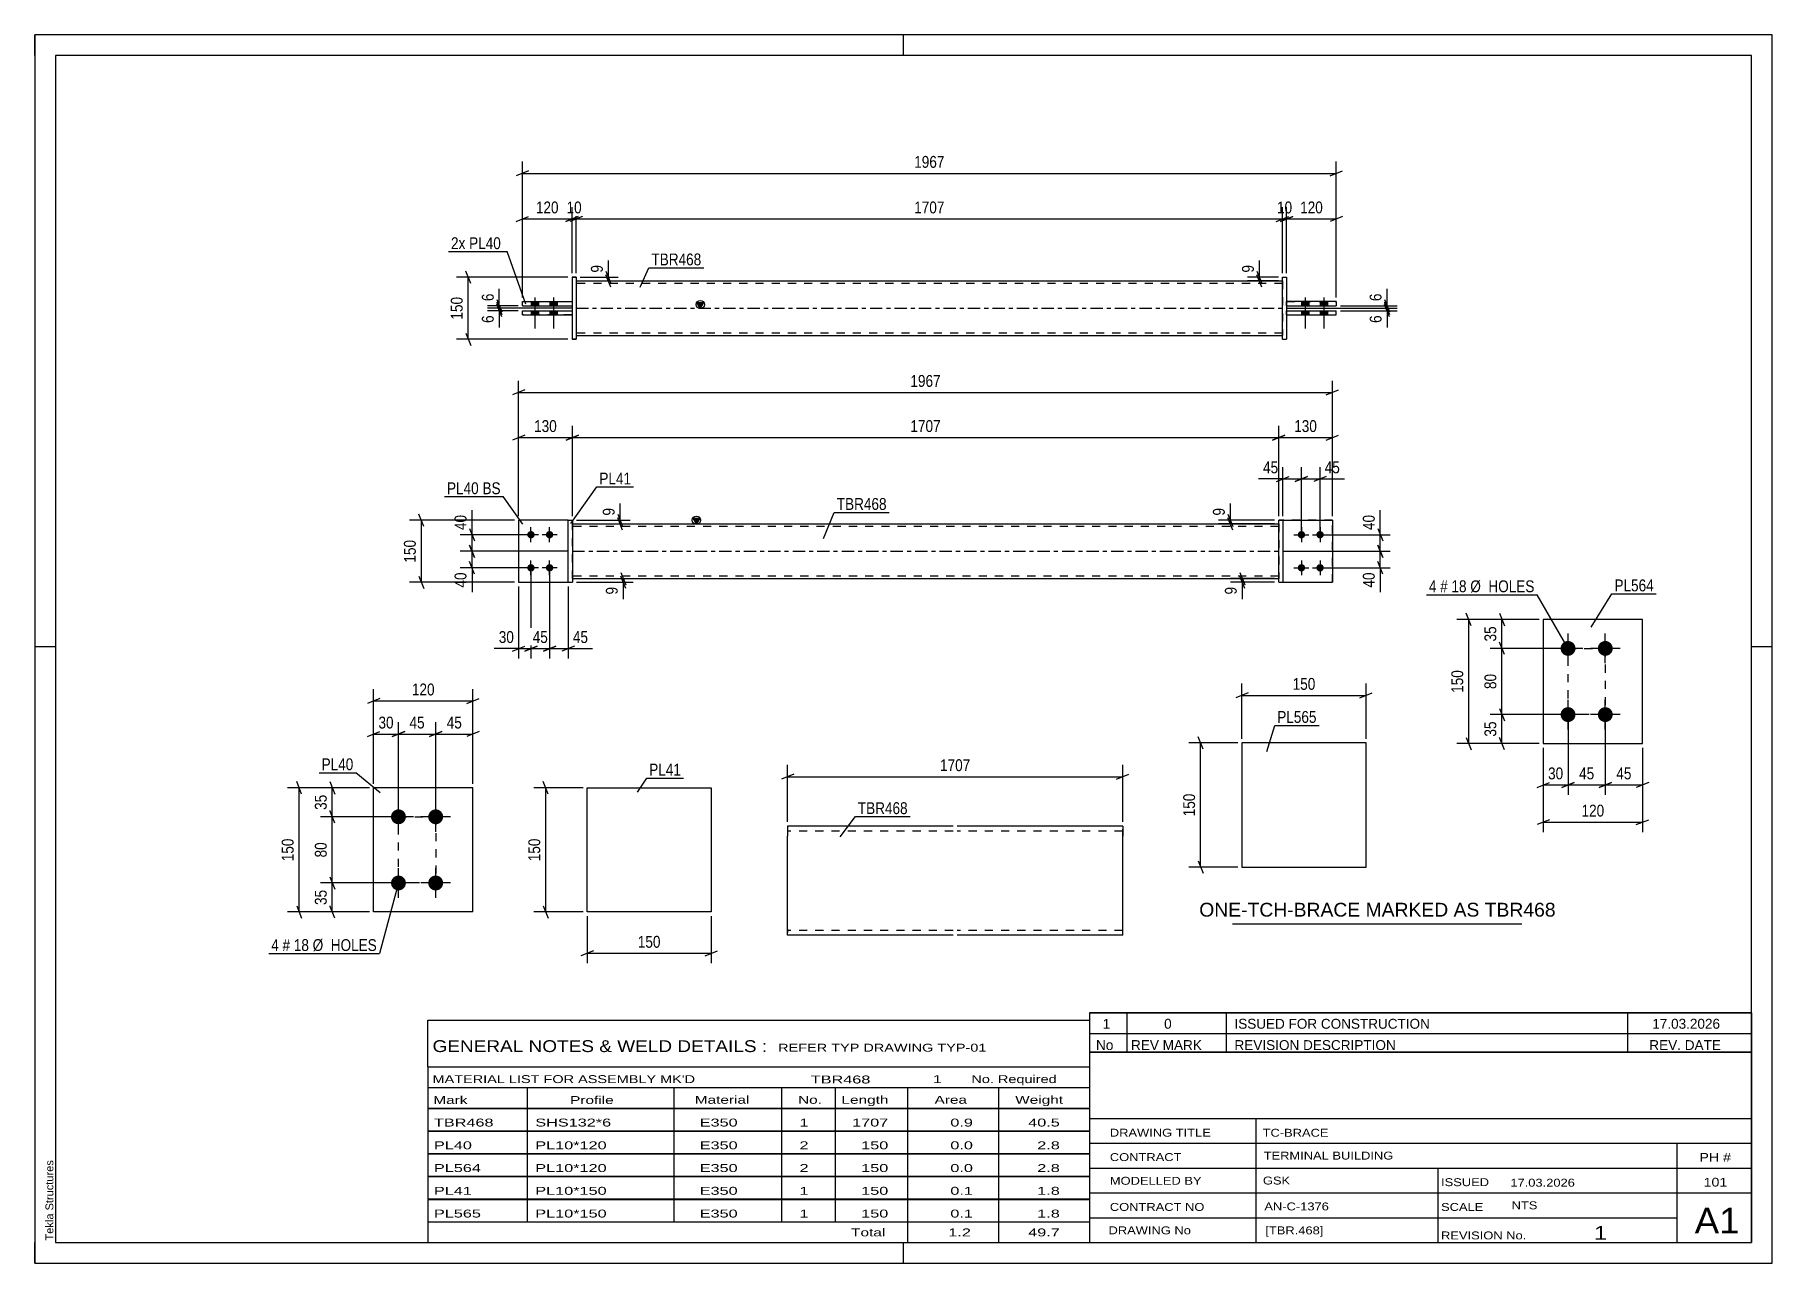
# Paper-space layout 'Layout1' of a CAD drawing. Header units: millimetres. Extents: x 0 to 420, y 0 to 297.
# The model-space entities are those that its viewports show. They can reach past a viewport. Long polylines and large blocks are cut down to what shows.
import ezdxf

# ---------------------------------------------------------------- set-up
doc = ezdxf.new("R2010")
doc.units = ezdxf.units.MM
doc.linetypes.add('DXK_LINE_DOT2', pattern=[3.9198, 1.9599, -1.9599])
doc.linetypes.add('DXK_LINE_DOT3', pattern=[5.9187, 2.979, -0.9799, 0.9799, -0.9799])
doc.layers.add('Viewport layer', color=7, linetype='Continuous', plot=False)
doc.styles.add('Arial', font='ARIAL.TTF', dxfattribs={"height": 0.2})
doc.styles.add('Arial Narrow', font='ARIALN.TTF', dxfattribs={"height": 0.2})

# ---------------------------------------------------------------- blocks, each defined once
blk = doc.blocks.new('Unknown-581591198-1127')
at = {"color": 5, "linetype": 'Continuous'}
for p, q in [((420, 297), (0, 297)), ((0, 297), (0, 0)), ((0, 292), (0, 297)), ((210, 292), (210, 297)), ((420, 0), (420, 297)), ((415, 292), (5, 292)), ((5, 292), (5, 5)), ((415, 5), (415, 292)), ((5, 149), (0, 149)), ((420, 149), (415, 149)), ((0, 0), (0, 5)), ((5, 5), (415, 5)), ((210, 0), (210, 5)), ((0, 0), (420, 0))]:
    blk.add_line(p, q, dxfattribs=at)
at = {"color": 174, "linetype": 'Continuous', "style": 'Arial'}
blk.add_text('Tekla Structures', height=1.9102, rotation=90, dxfattribs=at).set_placement((4.5, 5.5))
blk = doc.blocks.new('Part-581591198-3718 - 3717')
at = {"color": 2, "linetype": 'Continuous'}
for p, q in [((388.64, 155.64), (364.64, 155.64)), ((364.64, 155.64), (364.64, 125.64)), ((388.64, 125.64), (388.64, 155.64)), ((364.64, 125.64), (388.64, 125.64))]:
    blk.add_line(p, q, dxfattribs=at)
blk = doc.blocks.new('Bolt-581591198-3719 - 3717')
at = {"linetype": 'Continuous'}
for points in [[(370.64, 146.84, -1), (370.64, 150.44, -1)], [(379.64, 146.84, -1), (379.64, 150.44, -1)], [(370.64, 130.84, -1), (370.64, 134.44, -1)], [(379.64, 130.84, -1), (379.64, 134.44, -1)]]:
    blk.add_hatch(color=1, dxfattribs=at).paths.add_polyline_path(points)
at = {"color": 1, "linetype": 'Continuous'}
for p, q in [((370.64, 145.04), (370.64, 152.24)), ((379.64, 145.04), (379.64, 152.24)), ((374.24, 148.64), (367.04, 148.64)), ((383.24, 148.64), (376.04, 148.64)), ((370.64, 129.04), (370.64, 136.24)), ((379.64, 129.04), (379.64, 136.24)), ((374.24, 132.64), (367.04, 132.64)), ((383.24, 132.64), (376.04, 132.64))]:
    blk.add_line(p, q, dxfattribs=at)
blk = doc.blocks.new('Part-581591198-1440 - 1364')
at = {"linetype": 'Continuous'}
blk.add_hatch(color=2, dxfattribs=at).paths.add_polyline_path([(159.95, 178.73), (159.15, 180.13), (160.75, 180.13)])
at = {"color": 2, "linetype": 'Continuous'}
for p, q in [((129.95, 178.73), (300.69, 178.73)), ((159.95, 178.73), (159.15, 180.13)), ((159.15, 180.13), (160.75, 180.13)), ((160.75, 180.13), (159.95, 178.73)), ((129.95, 165.53), (300.69, 165.53))]:
    blk.add_line(p, q, dxfattribs=at)
at = {"color": 7, "linetype": 'DXK_LINE_DOT2'}
for p, q in [((129.95, 165.53), (129.95, 178.73)), ((300.69, 178.13), (129.95, 178.13)), ((300.69, 178.73), (300.69, 165.53)), ((300.69, 166.13), (129.95, 166.13))]:
    blk.add_line(p, q, dxfattribs=at)
at = {"color": 7, "linetype": 'DXK_LINE_DOT3'}
blk.add_line((129.95, 172.13), (300.69, 172.13), dxfattribs=at)
at = {"color": 2, "linetype": 'Continuous'}
blk.add_circle((159.95, 179.63), 1, dxfattribs=at)
blk = doc.blocks.new('Part-581591198-1420 - 1364')
at = {"color": 7, "linetype": 'DXK_LINE_DOT2'}
for p, q in [((128.95, 179.63), (116.95, 179.63)), ((116.95, 179.63), (116.95, 164.63)), ((128.95, 164.63), (128.95, 179.63)), ((116.95, 164.63), (128.95, 164.63))]:
    blk.add_line(p, q, dxfattribs=at)
blk = doc.blocks.new('Bolt-581591198-1378 - 1364')
at = {"linetype": 'Continuous'}
for points in [[(119.95, 175.23, -1), (119.95, 177.03, -1)], [(124.45, 175.23, -1), (124.45, 177.03, -1)], [(119.95, 167.23, -1), (119.95, 169.03, -1)], [(124.45, 167.23, -1), (124.45, 169.03, -1)]]:
    blk.add_hatch(color=1, dxfattribs=at).paths.add_polyline_path(points)
at = {"color": 1, "linetype": 'Continuous'}
for p, q in [((119.95, 174.33), (119.95, 177.93)), ((124.45, 174.33), (124.45, 177.93)), ((121.75, 176.13), (118.15, 176.13)), ((126.25, 176.13), (122.65, 176.13)), ((121.75, 168.13), (118.15, 168.13)), ((119.95, 166.33), (119.95, 169.93)), ((126.25, 168.13), (122.65, 168.13)), ((124.45, 166.33), (124.45, 169.93))]:
    blk.add_line(p, q, dxfattribs=at)
blk = doc.blocks.new('Part-581591198-1405 - 1364')
at = {"color": 2, "linetype": 'Continuous'}
for p, q in [((128.95, 179.63), (129.95, 179.63)), ((128.95, 164.63), (128.95, 179.63)), ((129.95, 179.63), (129.95, 179.63)), ((129.95, 179.63), (129.95, 164.63)), ((128.95, 164.63), (129.95, 164.63))]:
    blk.add_line(p, q, dxfattribs=at)
at = {"color": 7, "linetype": 'DXK_LINE_DOT2'}
for p, q in [((128.95, 179.63), (129.95, 179.63)), ((128.95, 164.63), (129.95, 164.63))]:
    blk.add_line(p, q, dxfattribs=at)
blk = doc.blocks.new('Part-581591198-1425 - 1364')
at = {"color": 2, "linetype": 'Continuous'}
for p, q in [((128.95, 179.63), (116.95, 179.63)), ((116.95, 179.63), (116.95, 164.63)), ((116.95, 164.63), (128.95, 164.63))]:
    blk.add_line(p, q, dxfattribs=at)
at = {"color": 7, "linetype": 'DXK_LINE_DOT2'}
blk.add_line((128.95, 164.63), (128.95, 179.63), dxfattribs=at)
blk = doc.blocks.new('Part-581591198-2730 - 1364')
at = {"color": 7, "linetype": 'DXK_LINE_DOT2'}
for p, q in [((313.69, 179.63), (301.69, 179.63)), ((301.69, 179.63), (301.69, 164.63)), ((313.69, 164.63), (313.69, 179.63)), ((301.69, 164.63), (313.69, 164.63))]:
    blk.add_line(p, q, dxfattribs=at)
blk = doc.blocks.new('Part-581591198-2731 - 1364')
at = {"color": 2, "linetype": 'Continuous'}
for p, q in [((301.69, 179.63), (313.69, 179.63)), ((313.69, 179.63), (313.69, 164.63)), ((301.69, 164.63), (313.69, 164.63))]:
    blk.add_line(p, q, dxfattribs=at)
at = {"color": 7, "linetype": 'DXK_LINE_DOT2'}
blk.add_line((301.69, 179.63), (301.69, 164.63), dxfattribs=at)
blk = doc.blocks.new('Part-581591198-2732 - 1364')
at = {"color": 2, "linetype": 'Continuous'}
for p, q in [((301.69, 179.63), (300.69, 179.63)), ((300.69, 164.63), (300.69, 179.63)), ((301.69, 179.63), (301.69, 164.63)), ((300.69, 164.63), (300.69, 164.63)), ((300.69, 164.63), (301.69, 164.63))]:
    blk.add_line(p, q, dxfattribs=at)
at = {"color": 7, "linetype": 'DXK_LINE_DOT2'}
for p, q in [((300.69, 179.63), (300.69, 179.63)), ((300.69, 179.63), (301.69, 179.63)), ((301.69, 179.63), (301.69, 179.63)), ((300.69, 164.63), (301.69, 164.63))]:
    blk.add_line(p, q, dxfattribs=at)
blk = doc.blocks.new('Bolt-581591198-2733 - 1364')
at = {"linetype": 'Continuous'}
for points in [[(306.19, 177.03, -1), (306.19, 175.23, -1)], [(310.69, 177.03, -1), (310.69, 175.23, -1)], [(306.19, 169.03, -1), (306.19, 167.23, -1)], [(310.69, 169.03, -1), (310.69, 167.23, -1)]]:
    blk.add_hatch(color=1, dxfattribs=at).paths.add_polyline_path(points)
at = {"color": 1, "linetype": 'Continuous'}
for p, q in [((306.19, 177.93), (306.19, 174.33)), ((310.69, 177.93), (310.69, 174.33)), ((304.39, 176.13), (307.99, 176.13)), ((308.89, 176.13), (312.49, 176.13)), ((304.39, 168.13), (307.99, 168.13)), ((306.19, 169.93), (306.19, 166.33)), ((308.89, 168.13), (312.49, 168.13)), ((310.69, 169.93), (310.69, 166.33))]:
    blk.add_line(p, q, dxfattribs=at)
blk = doc.blocks.new('Bolt-581591198-1801 - 1767')
at = {"linetype": 'Continuous'}
for points in [[(119.98, 231.48), (121.78, 231.48), (121.78, 232.48), (119.98, 232.48)], [(119.98, 231.48), (121.78, 231.48), (121.78, 232.48), (119.98, 232.48)], [(124.48, 231.48), (126.28, 231.48), (126.28, 232.48), (124.48, 232.48)], [(124.48, 231.48), (126.28, 231.48), (126.28, 232.48), (124.48, 232.48)], [(119.98, 229.28), (121.78, 229.28), (121.78, 230.28), (119.98, 230.28)], [(119.98, 229.28), (121.78, 229.28), (121.78, 230.28), (119.98, 230.28)], [(124.48, 229.28), (126.28, 229.28), (126.28, 230.28), (124.48, 230.28)], [(124.48, 229.28), (126.28, 229.28), (126.28, 230.28), (124.48, 230.28)]]:
    blk.add_hatch(color=1, dxfattribs=at).paths.add_polyline_path(points)
at = {"color": 1, "linetype": 'Continuous'}
for p, q in [((119.98, 232.48), (119.98, 231.48)), ((119.98, 232.48), (119.98, 231.48)), ((120.88, 233.48), (120.88, 225.98)), ((120.88, 233.48), (120.88, 225.98)), ((121.78, 232.48), (121.78, 231.48)), ((121.78, 232.48), (121.78, 231.48)), ((124.48, 232.48), (124.48, 231.48)), ((124.48, 232.48), (124.48, 231.48)), ((125.38, 233.48), (125.38, 225.98)), ((125.38, 233.48), (125.38, 225.98)), ((126.28, 232.48), (126.28, 231.48)), ((126.28, 232.48), (126.28, 231.48)), ((119.98, 230.28), (119.98, 229.28)), ((119.98, 230.28), (119.98, 229.28)), ((121.78, 230.28), (121.78, 229.28)), ((121.78, 230.28), (121.78, 229.28)), ((124.48, 230.28), (124.48, 229.28)), ((124.48, 230.28), (124.48, 229.28)), ((126.28, 230.28), (126.28, 229.28)), ((126.28, 230.28), (126.28, 229.28))]:
    blk.add_line(p, q, dxfattribs=at)
blk = doc.blocks.new('Part-581591198-1793 - 1767')
at = {"color": 2, "linetype": 'Continuous'}
for p, q in [((117.88, 230.28), (129.88, 230.28)), ((117.88, 229.28), (117.88, 230.28)), ((117.88, 229.28), (129.88, 229.28)), ((117.88, 229.28), (117.88, 229.28)), ((129.88, 230.28), (129.88, 229.28))]:
    blk.add_line(p, q, dxfattribs=at)
at = {"color": 7, "linetype": 'DXK_LINE_DOT2'}
for p, q in [((117.88, 230.28), (129.88, 230.28)), ((129.88, 229.28), (117.88, 229.28))]:
    blk.add_line(p, q, dxfattribs=at)
blk = doc.blocks.new('Part-581591198-1798 - 1767')
at = {"color": 2, "linetype": 'Continuous'}
for p, q in [((117.88, 232.48), (129.88, 232.48)), ((117.88, 231.48), (117.88, 232.48)), ((117.88, 231.48), (129.88, 231.48)), ((117.88, 231.48), (117.88, 231.48)), ((129.88, 232.48), (129.88, 231.48))]:
    blk.add_line(p, q, dxfattribs=at)
at = {"color": 7, "linetype": 'DXK_LINE_DOT2'}
for p, q in [((117.88, 232.48), (129.88, 232.48)), ((117.88, 232.48), (117.88, 232.48)), ((117.88, 231.48), (129.88, 231.48)), ((129.88, 232.48), (129.88, 232.48))]:
    blk.add_line(p, q, dxfattribs=at)
blk = doc.blocks.new('Part-581591198-1773 - 1767')
at = {"linetype": 'Continuous'}
blk.add_hatch(color=2, dxfattribs=at).paths.add_polyline_path([(160.88, 230.88), (160.08, 232.28), (161.68, 232.28)])
at = {"color": 2, "linetype": 'Continuous'}
for p, q in [((130.88, 237.48), (301.62, 237.48)), ((160.88, 230.88), (160.08, 232.28)), ((160.08, 232.28), (161.68, 232.28)), ((161.68, 232.28), (160.88, 230.88)), ((130.88, 224.28), (301.62, 224.28))]:
    blk.add_line(p, q, dxfattribs=at)
at = {"color": 7, "linetype": 'DXK_LINE_DOT2'}
for p, q in [((130.88, 237.48), (130.88, 224.28)), ((301.62, 236.88), (130.88, 236.88)), ((301.62, 237.48), (301.62, 224.28)), ((301.62, 224.88), (130.88, 224.88))]:
    blk.add_line(p, q, dxfattribs=at)
at = {"color": 7, "linetype": 'DXK_LINE_DOT3'}
blk.add_line((130.88, 230.88), (301.62, 230.88), dxfattribs=at)
at = {"color": 2, "linetype": 'Continuous'}
blk.add_circle((160.88, 231.78), 1, dxfattribs=at)
blk = doc.blocks.new('Part-581591198-1799 - 1767')
at = {"color": 2, "linetype": 'Continuous'}
for p, q in [((129.88, 238.38), (130.88, 238.38)), ((129.88, 238.38), (129.88, 223.38)), ((130.88, 238.38), (130.88, 238.38)), ((130.88, 238.38), (130.88, 223.38)), ((130.88, 223.38), (129.88, 223.38)), ((129.88, 223.38), (129.88, 223.38))]:
    blk.add_line(p, q, dxfattribs=at)
at = {"color": 7, "linetype": 'DXK_LINE_DOT2'}
for p, q in [((130.88, 238.38), (129.88, 238.38)), ((130.88, 238.38), (130.88, 238.38)), ((129.88, 223.38), (130.88, 223.38))]:
    blk.add_line(p, q, dxfattribs=at)
blk = doc.blocks.new('Part-581591198-2755 - 1767')
at = {"color": 2, "linetype": 'Continuous'}
for p, q in [((314.62, 232.48), (302.62, 232.48)), ((302.62, 231.48), (302.62, 232.48)), ((302.62, 231.48), (302.62, 231.48)), ((302.62, 231.48), (314.62, 231.48)), ((314.62, 232.48), (314.62, 231.48))]:
    blk.add_line(p, q, dxfattribs=at)
at = {"color": 7, "linetype": 'DXK_LINE_DOT2'}
for p, q in [((302.62, 232.48), (302.62, 232.48)), ((302.62, 232.48), (314.62, 232.48)), ((302.62, 231.48), (314.62, 231.48)), ((314.62, 232.48), (314.62, 232.48))]:
    blk.add_line(p, q, dxfattribs=at)
blk = doc.blocks.new('Part-581591198-2756 - 1767')
at = {"color": 2, "linetype": 'Continuous'}
for p, q in [((302.62, 230.28), (314.62, 230.28)), ((302.62, 229.28), (302.62, 230.28)), ((302.62, 229.28), (302.62, 229.28)), ((302.62, 229.28), (314.62, 229.28)), ((314.62, 229.28), (314.62, 230.28))]:
    blk.add_line(p, q, dxfattribs=at)
at = {"color": 7, "linetype": 'DXK_LINE_DOT2'}
for p, q in [((302.62, 230.28), (314.62, 230.28)), ((302.62, 229.28), (314.62, 229.28))]:
    blk.add_line(p, q, dxfattribs=at)
blk = doc.blocks.new('Part-581591198-2757 - 1767')
at = {"color": 2, "linetype": 'Continuous'}
for p, q in [((301.62, 238.38), (301.62, 238.38)), ((301.62, 223.38), (301.62, 238.38)), ((301.62, 238.38), (302.62, 238.38)), ((302.62, 238.38), (302.62, 238.38)), ((302.62, 238.38), (302.62, 223.38)), ((301.62, 223.38), (302.62, 223.38)), ((301.62, 223.38), (301.62, 223.38)), ((302.62, 223.38), (302.62, 223.38))]:
    blk.add_line(p, q, dxfattribs=at)
at = {"color": 7, "linetype": 'DXK_LINE_DOT2'}
for p, q in [((301.62, 238.38), (301.62, 238.38)), ((301.62, 238.38), (302.62, 238.38)), ((301.62, 223.38), (302.62, 223.38))]:
    blk.add_line(p, q, dxfattribs=at)
blk = doc.blocks.new('Bolt-581591198-2758 - 1767')
at = {"linetype": 'Continuous'}
for points in [[(308.02, 232.48), (306.22, 232.48), (306.22, 231.48), (308.02, 231.48)], [(308.02, 232.48), (306.22, 232.48), (306.22, 231.48), (308.02, 231.48)], [(312.52, 232.48), (310.72, 232.48), (310.72, 231.48), (312.52, 231.48)], [(312.52, 232.48), (310.72, 232.48), (310.72, 231.48), (312.52, 231.48)], [(308.02, 230.28), (306.22, 230.28), (306.22, 229.28), (308.02, 229.28)], [(308.02, 230.28), (306.22, 230.28), (306.22, 229.28), (308.02, 229.28)], [(312.52, 230.28), (310.72, 230.28), (310.72, 229.28), (312.52, 229.28)], [(312.52, 230.28), (310.72, 230.28), (310.72, 229.28), (312.52, 229.28)]]:
    blk.add_hatch(color=1, dxfattribs=at).paths.add_polyline_path(points)
at = {"color": 1, "linetype": 'Continuous'}
for p, q in [((306.22, 232.48), (306.22, 231.48)), ((306.22, 232.48), (306.22, 231.48)), ((307.12, 233.48), (307.12, 225.98)), ((307.12, 233.48), (307.12, 225.98)), ((308.02, 232.48), (308.02, 231.48)), ((308.02, 232.48), (308.02, 231.48)), ((310.72, 232.48), (310.72, 231.48)), ((310.72, 232.48), (310.72, 231.48)), ((311.62, 233.48), (311.62, 225.98)), ((311.62, 233.48), (311.62, 225.98)), ((312.52, 232.48), (312.52, 231.48)), ((312.52, 232.48), (312.52, 231.48)), ((306.22, 230.28), (306.22, 229.28)), ((306.22, 230.28), (306.22, 229.28)), ((308.02, 230.28), (308.02, 229.28)), ((308.02, 230.28), (308.02, 229.28)), ((310.72, 230.28), (310.72, 229.28)), ((310.72, 230.28), (310.72, 229.28)), ((312.52, 230.28), (312.52, 229.28)), ((312.52, 230.28), (312.52, 229.28))]:
    blk.add_line(p, q, dxfattribs=at)
blk = doc.blocks.new('Part-581591198-3989 - 3988')
at = {"color": 2, "linetype": 'Continuous'}
for p, q in [((291.82, 125.79), (291.82, 95.79)), ((321.82, 125.79), (291.82, 125.79)), ((321.82, 95.79), (321.82, 125.79)), ((291.82, 95.79), (321.82, 95.79))]:
    blk.add_line(p, q, dxfattribs=at)
blk = doc.blocks.new('Bolt-581591198-2103 - 2040')
at = {"linetype": 'Continuous'}
for points in [[(87.92, 106.13, -1), (87.92, 109.73, -1)], [(96.92, 106.13, -1), (96.92, 109.73, -1)], [(87.92, 90.13, -1), (87.92, 93.73, -1)], [(96.92, 90.13, -1), (96.92, 93.73, -1)]]:
    blk.add_hatch(color=1, dxfattribs=at).paths.add_polyline_path(points)
at = {"color": 1, "linetype": 'Continuous'}
for p, q in [((87.92, 104.33), (87.92, 111.53)), ((96.92, 104.33), (96.92, 111.53)), ((91.52, 107.93), (84.32, 107.93)), ((100.52, 107.93), (93.32, 107.93)), ((87.92, 88.33), (87.92, 95.53)), ((96.92, 88.33), (96.92, 95.53)), ((91.52, 91.93), (84.32, 91.93)), ((100.52, 91.93), (93.32, 91.93))]:
    blk.add_line(p, q, dxfattribs=at)
blk = doc.blocks.new('Part-581591198-2108 - 2040')
at = {"color": 2, "linetype": 'Continuous'}
for p, q in [((105.92, 114.93), (81.92, 114.93)), ((81.92, 84.93), (81.92, 114.93)), ((105.92, 84.93), (105.92, 114.93)), ((105.92, 84.93), (81.92, 84.93))]:
    blk.add_line(p, q, dxfattribs=at)
blk = doc.blocks.new('Part-581591198-2231 - 2225')
at = {"color": 2, "linetype": 'Continuous'}
for p, q in [((133.53, 114.93), (163.53, 114.93)), ((133.53, 84.93), (133.53, 114.93)), ((163.53, 114.93), (163.53, 84.93)), ((163.53, 84.93), (133.53, 84.93))]:
    blk.add_line(p, q, dxfattribs=at)
blk = doc.blocks.new('Part-581591198-2256 - 2248')
at = {"color": 2, "linetype": 'Continuous'}
for p, q in [((181.99, 105.68), (181.99, 103.28)), ((221.99, 105.68), (181.99, 105.68)), ((262.99, 105.68), (222.99, 105.68)), ((262.99, 105.68), (262.99, 105.5)), ((262.99, 105.5), (262.99, 103.28)), ((181.99, 80.76), (181.99, 103.28)), ((262.99, 79.28), (262.99, 103.28)), ((181.99, 79.46), (181.99, 80.76)), ((181.99, 79.28), (181.99, 79.46)), ((221.99, 79.28), (181.99, 79.28)), ((262.99, 79.28), (222.99, 79.28))]:
    blk.add_line(p, q, dxfattribs=at)
at = {"color": 7, "linetype": 'DXK_LINE_DOT2'}
for p, q in [((221.99, 104.48), (181.99, 104.48)), ((262.99, 104.48), (222.99, 104.48)), ((262.99, 103.28), (262.99, 104.98)), ((181.99, 80.76), (181.99, 79.98)), ((181.99, 80.48), (181.99, 80.57)), ((221.99, 80.48), (181.99, 80.48)), ((262.99, 80.48), (222.99, 80.48)), ((262.99, 80.48), (262.99, 80.57)), ((181.99, 79.28), (181.99, 79.28))]:
    blk.add_line(p, q, dxfattribs=at)
blk = doc.blocks.new('Rectangle-581591198-4321 - 3717')
at = {"color": 1, "linetype": 'DXK_LINE_DOT2'}
blk.add_lwpolyline([(370.64, 148.64), (379.64, 148.64), (379.64, 132.64), (370.64, 132.64), (370.64, 148.64)], close=True, dxfattribs=at)
blk = doc.blocks.new('Rectangle-581591198-2210 - 2040')
at = {"color": 1, "linetype": 'DXK_LINE_DOT2'}
blk.add_lwpolyline([(87.92, 107.93), (96.92, 107.93), (96.92, 91.93), (87.92, 91.93), (87.92, 107.93)], close=True, dxfattribs=at)
blk = doc.blocks.new('StraightDimension-581591198-3777 - 3717')
at = {"color": 7, "linetype": 'Continuous'}
for p, q in [((370.64, 131.64), (370.64, 113.24)), ((379.64, 131.64), (379.64, 113.24)), ((369.14, 115.04), (372.14, 116.24)), ((370.64, 115.64), (379.64, 115.64)), ((381.14, 116.24), (378.14, 115.04))]:
    blk.add_line(p, q, dxfattribs=at)
at = {"color": 0}
blk.add_wipeout([(377.57, 116.39), (377.57, 120.59), (372.71, 120.59), (372.71, 116.39)], dxfattribs=at)
at = {"color": 3, "style": 'Arial Narrow'}
blk.add_text('45', height=2.863, dxfattribs=at).set_placement((373.31, 116.99))
blk = doc.blocks.new('StraightDimension-581591198-3772 - 3717')
at = {"color": 7, "linetype": 'Continuous'}
for p, q in [((363.64, 155.64), (343.79, 155.64)), ((347.24, 154.14), (346.04, 157.14)), ((346.64, 125.64), (346.64, 155.64)), ((346.04, 127.14), (347.24, 124.14)), ((363.64, 125.64), (343.79, 125.64))]:
    blk.add_line(p, q, dxfattribs=at)
at = {"color": 0}
blk.add_wipeout([(345.89, 143.99), (341.69, 143.99), (341.69, 137.3), (345.89, 137.3)], dxfattribs=at)
at = {"color": 3, "style": 'Arial Narrow'}
blk.add_text('150', height=2.863, rotation=90.0002, dxfattribs=at).set_placement((345.29, 137.9))
blk = doc.blocks.new('StraightDimension-581591198-3776 - 3717')
at = {"color": 7, "linetype": 'Continuous'}
for p, q in [((379.64, 131.64), (379.64, 113.24)), ((388.64, 124.64), (388.64, 113.24)), ((378.14, 115.04), (381.14, 116.24)), ((379.64, 115.64), (388.64, 115.64)), ((390.14, 116.24), (387.14, 115.04))]:
    blk.add_line(p, q, dxfattribs=at)
at = {"color": 0}
blk.add_wipeout([(386.57, 116.39), (386.57, 120.59), (381.71, 120.59), (381.71, 116.39)], dxfattribs=at)
at = {"color": 3, "style": 'Arial Narrow'}
blk.add_text('45', height=2.863, dxfattribs=at).set_placement((382.31, 116.99))
blk = doc.blocks.new('StraightDimension-581591198-3778 - 3717')
at = {"color": 7, "linetype": 'Continuous'}
for p, q in [((370.64, 131.64), (370.64, 113.24)), ((364.64, 124.64), (364.64, 113.24)), ((363.14, 115.04), (366.14, 116.24)), ((364.64, 115.64), (370.64, 115.64)), ((372.14, 116.24), (369.14, 115.04))]:
    blk.add_line(p, q, dxfattribs=at)
at = {"color": 0}
blk.add_wipeout([(370.07, 116.39), (370.07, 120.59), (365.21, 120.59), (365.21, 116.39)], dxfattribs=at)
at = {"color": 3, "style": 'Arial Narrow'}
blk.add_text('30', height=2.863, dxfattribs=at).set_placement((365.81, 116.99))
blk = doc.blocks.new('StraightDimension-581591198-3788 - 3717')
at = {"color": 7, "linetype": 'Continuous'}
for p, q in [((364.64, 124.64), (364.64, 104.24)), ((388.64, 124.64), (388.64, 104.24)), ((366.14, 107.24), (363.14, 106.04)), ((364.64, 106.64), (388.64, 106.64)), ((387.14, 106.04), (390.14, 107.24))]:
    blk.add_line(p, q, dxfattribs=at)
at = {"color": 0}
blk.add_wipeout([(379.98, 107.39), (379.98, 111.59), (373.3, 111.59), (373.3, 107.39)], dxfattribs=at)
at = {"color": 3, "style": 'Arial Narrow'}
blk.add_text('120', height=2.863, dxfattribs=at).set_placement((373.9, 107.99))
blk = doc.blocks.new('StraightDimension-581591198-4068 - 3717')
at = {"color": 7, "linetype": 'Continuous'}
for p, q in [((363.64, 155.64), (351.79, 155.64)), ((354.04, 157.14), (355.24, 154.14)), ((354.64, 148.64), (354.64, 155.64)), ((369.64, 148.64), (351.79, 148.64)), ((355.24, 147.14), (354.04, 150.14))]:
    blk.add_line(p, q, dxfattribs=at)
at = {"color": 0}
blk.add_wipeout([(353.89, 154.57), (349.69, 154.57), (349.69, 149.72), (353.89, 149.72)], dxfattribs=at)
at = {"color": 3, "style": 'Arial Narrow'}
blk.add_text('35', height=2.863, rotation=90.0002, dxfattribs=at).set_placement((353.29, 150.32))
blk = doc.blocks.new('StraightDimension-581591198-4069 - 3717')
at = {"color": 7, "linetype": 'Continuous'}
for p, q in [((369.64, 148.64), (351.79, 148.64)), ((355.24, 147.14), (354.04, 150.14)), ((354.64, 132.64), (354.64, 148.64)), ((369.64, 132.64), (351.79, 132.64)), ((354.04, 134.14), (355.24, 131.14))]:
    blk.add_line(p, q, dxfattribs=at)
at = {"color": 0}
blk.add_wipeout([(353.89, 143.07), (349.69, 143.07), (349.69, 138.22), (353.89, 138.22)], dxfattribs=at)
at = {"color": 3, "style": 'Arial Narrow'}
blk.add_text('80', height=2.863, rotation=90.0002, dxfattribs=at).set_placement((353.29, 138.82))
blk = doc.blocks.new('StraightDimension-581591198-4070 - 3717')
at = {"color": 7, "linetype": 'Continuous'}
for p, q in [((369.64, 132.64), (351.79, 132.64)), ((354.04, 134.14), (355.24, 131.14)), ((354.64, 125.64), (354.64, 132.64)), ((355.24, 124.14), (354.04, 127.14)), ((363.64, 125.64), (351.79, 125.64))]:
    blk.add_line(p, q, dxfattribs=at)
at = {"color": 0}
blk.add_wipeout([(353.89, 131.57), (349.69, 131.57), (349.69, 126.72), (353.89, 126.72)], dxfattribs=at)
at = {"color": 3, "style": 'Arial Narrow'}
blk.add_text('35', height=2.863, rotation=90.0002, dxfattribs=at).set_placement((353.29, 127.32))
blk = doc.blocks.new('StraightDimension-581591198-1609 - 1364')
at = {"color": 7, "linetype": 'Continuous'}
for p, q in [((105.1, 173.63), (106.3, 170.63)), ((128.95, 172.13), (102.85, 172.13)), ((118.95, 168.13), (102.85, 168.13)), ((106.3, 166.63), (105.1, 169.63)), ((105.7, 168.13), (105.7, 172.13))]:
    blk.add_line(p, q, dxfattribs=at)
at = {"color": 0}
blk.add_wipeout([(104.95, 167.61), (100.75, 167.61), (100.75, 162.75), (104.95, 162.75)], dxfattribs=at)
at = {"color": 7, "linetype": 'Continuous'}
blk.add_line((105.7, 168.13), (105.7, 162.23), dxfattribs=at)
blk.add_line((105.7, 168.13), (105.7, 162.23), dxfattribs=at)
at = {"color": 3, "style": 'Arial Narrow'}
blk.add_text('40', height=2.863, rotation=90.0002, dxfattribs=at).set_placement((104.35, 163.35))
blk = doc.blocks.new('StraightDimension-581591198-1703 - 1364')
at = {"color": 7, "linetype": 'Continuous'}
for p, q in [((324.65, 177.63), (325.85, 174.63)), ((311.69, 176.13), (327.65, 176.13)), ((325.85, 170.63), (324.65, 173.63)), ((325.25, 172.13), (325.25, 176.13)), ((301.69, 172.13), (327.65, 172.13))]:
    blk.add_line(p, q, dxfattribs=at)
at = {"color": 0}
blk.add_wipeout([(324.5, 181.51), (320.3, 181.51), (320.3, 176.66), (324.5, 176.66)], dxfattribs=at)
at = {"color": 7, "linetype": 'Continuous'}
blk.add_line((325.25, 176.13), (325.25, 182.04), dxfattribs=at)
blk.add_line((325.25, 176.13), (325.25, 182.04), dxfattribs=at)
at = {"color": 3, "style": 'Arial Narrow'}
blk.add_text('40', height=2.863, rotation=90.0002, dxfattribs=at).set_placement((323.9, 177.26))
blk = doc.blocks.new('StraightDimension-581591198-1600 - 1364')
at = {"color": 7, "linetype": 'Continuous'}
for p, q in [((140.91, 181.13), (142.11, 178.13)), ((130.95, 179.63), (143.91, 179.63)), ((130.95, 178.73), (143.91, 178.73)), ((142.11, 177.23), (140.91, 180.23)), ((141.51, 178.73), (141.51, 179.63))]:
    blk.add_line(p, q, dxfattribs=at)
at = {"color": 0}
blk.add_wipeout([(140.76, 183.18), (136.56, 183.18), (136.56, 180.16), (140.76, 180.16)], dxfattribs=at)
at = {"color": 7, "linetype": 'Continuous'}
blk.add_line((141.51, 179.63), (141.51, 183.71), dxfattribs=at)
blk.add_line((141.51, 179.63), (141.51, 183.71), dxfattribs=at)
at = {"color": 3, "style": 'Arial Narrow'}
blk.add_text('9', height=2.86, rotation=90.0002, dxfattribs=at).set_placement((140.16, 180.76))
blk = doc.blocks.new('StraightDimension-581591198-3098 - 1364')
at = {"color": 7, "linetype": 'Continuous'}
for p, q in [((304.69, 189.03), (307.69, 190.23)), ((306.19, 177.13), (306.19, 192.48)), ((306.19, 189.63), (310.69, 189.63)), ((312.19, 190.23), (309.19, 189.03)), ((310.69, 177.13), (310.69, 192.48))]:
    blk.add_line(p, q, dxfattribs=at)
at = {"color": 0}
blk.add_wipeout([(316.07, 190.38), (316.07, 194.58), (311.22, 194.58), (311.22, 190.38)], dxfattribs=at)
at = {"color": 7, "linetype": 'Continuous'}
blk.add_line((310.69, 189.63), (316.6, 189.63), dxfattribs=at)
blk.add_line((310.69, 189.63), (316.6, 189.63), dxfattribs=at)
at = {"color": 3, "style": 'Arial Narrow'}
blk.add_text('45', height=2.863, dxfattribs=at).set_placement((311.82, 190.98))
blk = doc.blocks.new('StraightDimension-581591198-4224 - 1364')
at = {"color": 7, "linetype": 'Continuous'}
for p, q in [((300.69, 180.63), (300.69, 202.46)), ((313.69, 180.63), (313.69, 202.46)), ((302.19, 200.21), (299.19, 199.01)), ((300.69, 199.61), (313.69, 199.61)), ((312.19, 199.01), (315.19, 200.21))]:
    blk.add_line(p, q, dxfattribs=at)
at = {"color": 0}
blk.add_wipeout([(310.53, 200.36), (310.53, 204.56), (303.85, 204.56), (303.85, 200.36)], dxfattribs=at)
at = {"color": 3, "style": 'Arial Narrow'}
blk.add_text('130', height=2.863, dxfattribs=at).set_placement((304.45, 200.96))
blk = doc.blocks.new('StraightDimension-581591198-1546 - 1364')
at = {"color": 7, "linetype": 'Continuous'}
for p, q in [((118.45, 211.12), (115.45, 209.92)), ((116.95, 180.63), (116.95, 213.37)), ((116.95, 210.52), (313.69, 210.52)), ((312.19, 209.92), (315.19, 211.12)), ((313.69, 180.63), (313.69, 213.37))]:
    blk.add_line(p, q, dxfattribs=at)
at = {"color": 0}
blk.add_wipeout([(219.58, 211.27), (219.58, 215.47), (211.07, 215.47), (211.07, 211.27)], dxfattribs=at)
at = {"color": 3, "style": 'Arial Narrow'}
blk.add_text('1967', height=2.863, dxfattribs=at).set_placement((211.67, 211.87))
blk = doc.blocks.new('StraightDimension-581591198-1560 - 1364')
at = {"color": 7, "linetype": 'Continuous'}
for p, q in [((119.95, 167.13), (119.95, 146.21)), ((116.95, 163.63), (116.95, 146.21)), ((115.45, 148.01), (118.45, 149.21)), ((116.95, 148.61), (119.95, 148.61)), ((121.45, 149.21), (118.45, 148.01))]:
    blk.add_line(p, q, dxfattribs=at)
at = {"color": 0}
blk.add_wipeout([(116.43, 149.36), (116.43, 153.56), (111.57, 153.56), (111.57, 149.36)], dxfattribs=at)
at = {"color": 7, "linetype": 'Continuous'}
blk.add_line((116.95, 148.61), (111.05, 148.61), dxfattribs=at)
blk.add_line((116.95, 148.61), (111.05, 148.61), dxfattribs=at)
at = {"color": 3, "style": 'Arial Narrow'}
blk.add_text('30', height=2.863, dxfattribs=at).set_placement((112.17, 149.96))
blk = doc.blocks.new('StraightDimension-581591198-1570 - 1364')
at = {"color": 7, "linetype": 'Continuous'}
for p, q in [((119.95, 167.13), (119.95, 146.21)), ((124.45, 167.13), (124.45, 146.21)), ((118.45, 148.01), (121.45, 149.21)), ((119.95, 148.61), (124.45, 148.61)), ((125.95, 149.21), (122.95, 148.01))]:
    blk.add_line(p, q, dxfattribs=at)
at = {"color": 0}
blk.add_wipeout([(124.63, 149.36), (124.63, 153.56), (119.77, 153.56), (119.77, 149.36)], dxfattribs=at)
at = {"color": 3, "style": 'Arial Narrow'}
blk.add_text('45', height=2.863, dxfattribs=at).set_placement((120.37, 149.96))
blk = doc.blocks.new('StraightDimension-581591198-1577 - 1364')
at = {"color": 7, "linetype": 'Continuous'}
for p, q in [((124.45, 167.13), (124.45, 146.21)), ((128.95, 163.63), (128.95, 146.21)), ((122.95, 148.01), (125.95, 149.21)), ((124.45, 148.61), (128.95, 148.61)), ((130.45, 149.21), (127.45, 148.01))]:
    blk.add_line(p, q, dxfattribs=at)
at = {"color": 0}
blk.add_wipeout([(134.33, 149.36), (134.33, 153.56), (129.48, 153.56), (129.48, 149.36)], dxfattribs=at)
at = {"color": 7, "linetype": 'Continuous'}
blk.add_line((128.95, 148.61), (134.86, 148.61), dxfattribs=at)
blk.add_line((128.95, 148.61), (134.86, 148.61), dxfattribs=at)
at = {"color": 3, "style": 'Arial Narrow'}
blk.add_text('45', height=2.863, dxfattribs=at).set_placement((130.08, 149.96))
blk = doc.blocks.new('StraightDimension-581591198-1591 - 1364')
at = {"color": 7, "linetype": 'Continuous'}
for p, q in [((130.95, 165.53), (144.66, 165.53)), ((130.95, 164.63), (144.66, 164.63)), ((141.66, 167.03), (142.86, 164.03)), ((142.86, 163.13), (141.66, 166.13)), ((142.26, 164.63), (142.26, 165.53))]:
    blk.add_line(p, q, dxfattribs=at)
at = {"color": 0}
blk.add_wipeout([(141.51, 164.11), (137.31, 164.11), (137.31, 161.08), (141.51, 161.08)], dxfattribs=at)
at = {"color": 7, "linetype": 'Continuous'}
blk.add_line((142.26, 164.63), (142.26, 160.55), dxfattribs=at)
blk.add_line((142.26, 164.63), (142.26, 160.55), dxfattribs=at)
at = {"color": 3, "style": 'Arial Narrow'}
blk.add_text('9', height=2.86, rotation=90.0002, dxfattribs=at).set_placement((140.91, 161.68))
blk = doc.blocks.new('StraightDimension-581591198-1626 - 1364')
at = {"color": 7, "linetype": 'Continuous'}
for p, q in [((105.1, 177.63), (106.3, 174.63)), ((118.95, 176.13), (102.85, 176.13)), ((106.3, 170.63), (105.1, 173.63)), ((105.7, 172.13), (105.7, 176.13)), ((128.95, 172.13), (102.85, 172.13))]:
    blk.add_line(p, q, dxfattribs=at)
at = {"color": 0}
blk.add_wipeout([(104.95, 181.51), (100.75, 181.51), (100.75, 176.66), (104.95, 176.66)], dxfattribs=at)
at = {"color": 7, "linetype": 'Continuous'}
blk.add_line((105.7, 176.13), (105.7, 182.04), dxfattribs=at)
blk.add_line((105.7, 176.13), (105.7, 182.04), dxfattribs=at)
at = {"color": 3, "style": 'Arial Narrow'}
blk.add_text('40', height=2.863, rotation=90.0002, dxfattribs=at).set_placement((104.35, 177.26))
blk = doc.blocks.new('StraightDimension-581591198-1640 - 1364')
at = {"color": 7, "linetype": 'Continuous'}
for p, q in [((299.69, 165.53), (289.04, 165.53)), ((299.69, 164.63), (289.04, 164.63)), ((291.29, 167.03), (292.49, 164.03)), ((292.49, 163.13), (291.29, 166.13)), ((291.89, 164.63), (291.89, 165.53))]:
    blk.add_line(p, q, dxfattribs=at)
at = {"color": 0}
blk.add_wipeout([(291.14, 164.11), (286.94, 164.11), (286.94, 161.08), (291.14, 161.08)], dxfattribs=at)
at = {"color": 7, "linetype": 'Continuous'}
blk.add_line((291.89, 164.63), (291.89, 160.55), dxfattribs=at)
blk.add_line((291.89, 164.63), (291.89, 160.55), dxfattribs=at)
at = {"color": 3, "style": 'Arial Narrow'}
blk.add_text('9', height=2.86, rotation=90.0002, dxfattribs=at).set_placement((290.54, 161.68))
blk = doc.blocks.new('StraightDimension-581591198-1689 - 1364')
at = {"color": 7, "linetype": 'Continuous'}
for p, q in [((94.05, 178.13), (92.85, 181.13)), ((115.95, 179.63), (90.6, 179.63)), ((93.45, 164.63), (93.45, 179.63)), ((115.95, 164.63), (90.6, 164.63)), ((92.85, 166.13), (94.05, 163.13))]:
    blk.add_line(p, q, dxfattribs=at)
at = {"color": 0}
blk.add_wipeout([(92.7, 175.47), (88.5, 175.47), (88.5, 168.79), (92.7, 168.79)], dxfattribs=at)
at = {"color": 3, "style": 'Arial Narrow'}
blk.add_text('150', height=2.863, rotation=90.0002, dxfattribs=at).set_placement((92.1, 169.39))
blk = doc.blocks.new('StraightDimension-581591198-1716 - 1364')
at = {"color": 7, "linetype": 'Continuous'}
for p, q in [((324.65, 173.63), (325.85, 170.63)), ((301.69, 172.13), (327.65, 172.13)), ((311.69, 168.13), (327.65, 168.13)), ((325.85, 166.63), (324.65, 169.63)), ((325.25, 168.13), (325.25, 172.13))]:
    blk.add_line(p, q, dxfattribs=at)
at = {"color": 0}
blk.add_wipeout([(324.5, 167.61), (320.3, 167.61), (320.3, 162.75), (324.5, 162.75)], dxfattribs=at)
at = {"color": 7, "linetype": 'Continuous'}
blk.add_line((325.25, 168.13), (325.25, 162.23), dxfattribs=at)
blk.add_line((325.25, 168.13), (325.25, 162.23), dxfattribs=at)
at = {"color": 3, "style": 'Arial Narrow'}
blk.add_text('40', height=2.863, rotation=90.0002, dxfattribs=at).set_placement((323.9, 163.35))
blk = doc.blocks.new('StraightDimension-581591198-1730 - 1364')
at = {"color": 7, "linetype": 'Continuous'}
for p, q in [((288.41, 181.13), (289.61, 178.13)), ((299.69, 179.63), (286.16, 179.63)), ((299.69, 178.73), (286.16, 178.73)), ((289.61, 177.23), (288.41, 180.23)), ((289.01, 178.73), (289.01, 179.63))]:
    blk.add_line(p, q, dxfattribs=at)
at = {"color": 0}
blk.add_wipeout([(288.26, 183.18), (284.06, 183.18), (284.06, 180.16), (288.26, 180.16)], dxfattribs=at)
at = {"color": 7, "linetype": 'Continuous'}
blk.add_line((289.01, 179.63), (289.01, 183.71), dxfattribs=at)
blk.add_line((289.01, 179.63), (289.01, 183.71), dxfattribs=at)
at = {"color": 3, "style": 'Arial Narrow'}
blk.add_text('9', height=2.86, rotation=90.0002, dxfattribs=at).set_placement((287.66, 180.76))
blk = doc.blocks.new('StraightDimension-581591198-3099 - 1364')
at = {"color": 7, "linetype": 'Continuous'}
for p, q in [((300.19, 189.03), (303.19, 190.23)), ((301.69, 180.63), (301.69, 192.48)), ((301.69, 189.63), (306.19, 189.63)), ((307.69, 190.23), (304.69, 189.03)), ((306.19, 177.13), (306.19, 192.48))]:
    blk.add_line(p, q, dxfattribs=at)
at = {"color": 0}
blk.add_wipeout([(301.17, 190.38), (301.17, 194.58), (296.31, 194.58), (296.31, 190.38)], dxfattribs=at)
at = {"color": 7, "linetype": 'Continuous'}
blk.add_line((301.69, 189.63), (295.79, 189.63), dxfattribs=at)
blk.add_line((301.69, 189.63), (295.79, 189.63), dxfattribs=at)
at = {"color": 3, "style": 'Arial Narrow'}
blk.add_text('45', height=2.863, dxfattribs=at).set_placement((296.91, 190.98))
blk = doc.blocks.new('StraightDimension-581591198-4225 - 1364')
at = {"color": 7, "linetype": 'Continuous'}
for p, q in [((129.95, 180.63), (129.95, 202.46)), ((300.69, 180.63), (300.69, 202.46)), ((131.45, 200.21), (128.45, 199.01)), ((129.95, 199.61), (300.69, 199.61)), ((299.19, 199.01), (302.19, 200.21))]:
    blk.add_line(p, q, dxfattribs=at)
at = {"color": 0}
blk.add_wipeout([(219.58, 200.36), (219.58, 204.56), (211.07, 204.56), (211.07, 200.36)], dxfattribs=at)
at = {"color": 3, "style": 'Arial Narrow'}
blk.add_text('1707', height=2.863, dxfattribs=at).set_placement((211.67, 200.96))
blk = doc.blocks.new('StraightDimension-581591198-4226 - 1364')
at = {"color": 7, "linetype": 'Continuous'}
for p, q in [((116.95, 180.63), (116.95, 202.46)), ((129.95, 180.63), (129.95, 202.46)), ((118.45, 200.21), (115.45, 199.01)), ((116.95, 199.61), (129.95, 199.61)), ((128.45, 199.01), (131.45, 200.21))]:
    blk.add_line(p, q, dxfattribs=at)
at = {"color": 0}
blk.add_wipeout([(126.79, 200.36), (126.79, 204.56), (120.11, 204.56), (120.11, 200.36)], dxfattribs=at)
at = {"color": 3, "style": 'Arial Narrow'}
blk.add_text('130', height=2.863, dxfattribs=at).set_placement((120.71, 200.96))
blk = doc.blocks.new('StraightDimension-581591198-4174 - 1767')
at = {"color": 7, "linetype": 'Continuous'}
for p, q in [((300.12, 251.87), (303.12, 253.07)), ((304.12, 253.07), (301.12, 251.87)), ((301.62, 239.38), (301.62, 255.32)), ((301.62, 252.47), (302.62, 252.47)), ((302.62, 239.38), (302.62, 255.32))]:
    blk.add_line(p, q, dxfattribs=at)
at = {"color": 0}
blk.add_wipeout([(304.55, 253.22), (304.55, 257.42), (299.69, 257.42), (299.69, 253.22)], dxfattribs=at)
at = {"color": 3, "style": 'Arial Narrow'}
blk.add_text('10', height=2.863, dxfattribs=at).set_placement((300.29, 253.82))
blk = doc.blocks.new('StraightDimension-581591198-1851 - 1767')
at = {"color": 7, "linetype": 'Continuous'}
for p, q in [((116.88, 231.48), (109.44, 231.48)), ((111.69, 232.98), (112.89, 229.98)), ((112.89, 229.38), (111.69, 232.38)), ((112.29, 230.88), (112.29, 231.48)), ((129.88, 230.88), (109.44, 230.88))]:
    blk.add_line(p, q, dxfattribs=at)
at = {"color": 0}
blk.add_wipeout([(111.54, 235.03), (107.34, 235.03), (107.34, 232), (111.54, 232)], dxfattribs=at)
at = {"color": 7, "linetype": 'Continuous'}
blk.add_line((112.29, 231.48), (112.29, 235.56), dxfattribs=at)
blk.add_line((112.29, 231.48), (112.29, 235.56), dxfattribs=at)
at = {"color": 3, "style": 'Arial Narrow'}
blk.add_text('6', height=2.86, rotation=90.0002, dxfattribs=at).set_placement((110.94, 232.6))
blk = doc.blocks.new('StraightDimension-581591198-1805 - 1767')
at = {"color": 7, "linetype": 'Continuous'}
for p, q in [((295.44, 239.88), (296.64, 236.88)), ((300.62, 238.38), (293.19, 238.38)), ((300.62, 237.48), (293.19, 237.48)), ((296.64, 235.98), (295.44, 238.98)), ((296.04, 237.48), (296.04, 238.38))]:
    blk.add_line(p, q, dxfattribs=at)
at = {"color": 0}
blk.add_wipeout([(295.29, 241.93), (291.09, 241.93), (291.09, 238.9), (295.29, 238.9)], dxfattribs=at)
at = {"color": 7, "linetype": 'Continuous'}
blk.add_line((296.04, 238.38), (296.04, 242.46), dxfattribs=at)
blk.add_line((296.04, 238.38), (296.04, 242.46), dxfattribs=at)
at = {"color": 3, "style": 'Arial Narrow'}
blk.add_text('9', height=2.86, rotation=90.0002, dxfattribs=at).set_placement((294.69, 239.5))
blk = doc.blocks.new('StraightDimension-581591198-1835 - 1767')
at = {"color": 7, "linetype": 'Continuous'}
for p, q in [((111.69, 232.38), (112.89, 229.38)), ((112.89, 228.78), (111.69, 231.78)), ((129.88, 230.88), (109.44, 230.88)), ((116.88, 230.28), (109.44, 230.28)), ((112.29, 230.28), (112.29, 230.88))]:
    blk.add_line(p, q, dxfattribs=at)
at = {"color": 0}
blk.add_wipeout([(111.54, 229.75), (107.34, 229.75), (107.34, 226.73), (111.54, 226.73)], dxfattribs=at)
at = {"color": 7, "linetype": 'Continuous'}
blk.add_line((112.29, 230.28), (112.29, 226.2), dxfattribs=at)
blk.add_line((112.29, 230.28), (112.29, 226.2), dxfattribs=at)
at = {"color": 3, "style": 'Arial Narrow'}
blk.add_text('6', height=2.86, rotation=90.0002, dxfattribs=at).set_placement((110.94, 227.33))
blk = doc.blocks.new('StraightDimension-581591198-1868 - 1767')
at = {"color": 7, "linetype": 'Continuous'}
for p, q in [((138.06, 239.88), (139.26, 236.88)), ((131.88, 238.38), (141.06, 238.38)), ((131.88, 237.48), (141.06, 237.48)), ((139.26, 235.98), (138.06, 238.98)), ((138.66, 237.48), (138.66, 238.38))]:
    blk.add_line(p, q, dxfattribs=at)
at = {"color": 0}
blk.add_wipeout([(137.91, 241.93), (133.71, 241.93), (133.71, 238.9), (137.91, 238.9)], dxfattribs=at)
at = {"color": 7, "linetype": 'Continuous'}
blk.add_line((138.66, 238.38), (138.66, 242.46), dxfattribs=at)
blk.add_line((138.66, 238.38), (138.66, 242.46), dxfattribs=at)
at = {"color": 3, "style": 'Arial Narrow'}
blk.add_text('9', height=2.86, rotation=90.0002, dxfattribs=at).set_placement((137.31, 239.5))
blk = doc.blocks.new('StraightDimension-581591198-1879 - 1767')
at = {"color": 7, "linetype": 'Continuous'}
for p, q in [((105.38, 236.88), (104.18, 239.88)), ((128.88, 238.38), (101.93, 238.38)), ((104.78, 223.38), (104.78, 238.38)), ((128.88, 223.38), (101.93, 223.38)), ((104.18, 224.88), (105.38, 221.88))]:
    blk.add_line(p, q, dxfattribs=at)
at = {"color": 0}
blk.add_wipeout([(104.03, 234.22), (99.83, 234.22), (99.83, 227.54), (104.03, 227.54)], dxfattribs=at)
at = {"color": 3, "style": 'Arial Narrow'}
blk.add_text('150', height=2.863, rotation=90.0002, dxfattribs=at).set_placement((103.43, 228.14))
blk = doc.blocks.new('StraightDimension-581591198-1941 - 1767')
at = {"color": 7, "linetype": 'Continuous'}
for p, q in [((117.88, 233.48), (117.88, 266.33)), ((314.62, 233.48), (314.62, 266.33)), ((119.38, 264.08), (116.38, 262.88)), ((117.88, 263.48), (314.62, 263.48)), ((313.12, 262.88), (316.12, 264.08))]:
    blk.add_line(p, q, dxfattribs=at)
at = {"color": 0}
blk.add_wipeout([(220.5, 264.23), (220.5, 268.43), (211.99, 268.43), (211.99, 264.23)], dxfattribs=at)
at = {"color": 3, "style": 'Arial Narrow'}
blk.add_text('1967', height=2.863, dxfattribs=at).set_placement((212.59, 264.83))
blk = doc.blocks.new('StraightDimension-581591198-4173 - 1767')
at = {"color": 7, "linetype": 'Continuous'}
for p, q in [((301.12, 251.87), (304.12, 253.07)), ((302.62, 239.38), (302.62, 255.32)), ((302.62, 252.47), (314.62, 252.47)), ((316.12, 253.07), (313.12, 251.87)), ((314.62, 233.48), (314.62, 255.32))]:
    blk.add_line(p, q, dxfattribs=at)
at = {"color": 0}
blk.add_wipeout([(311.96, 253.22), (311.96, 257.42), (305.28, 257.42), (305.28, 253.22)], dxfattribs=at)
at = {"color": 3, "style": 'Arial Narrow'}
blk.add_text('120', height=2.863, dxfattribs=at).set_placement((305.88, 253.82))
blk = doc.blocks.new('StraightDimension-581591198-4175 - 1767')
at = {"color": 7, "linetype": 'Continuous'}
for p, q in [((132.38, 253.07), (129.38, 251.87)), ((130.88, 239.38), (130.88, 255.32)), ((130.88, 252.47), (301.62, 252.47)), ((300.12, 251.87), (303.12, 253.07)), ((301.62, 239.38), (301.62, 255.32))]:
    blk.add_line(p, q, dxfattribs=at)
at = {"color": 0}
blk.add_wipeout([(220.5, 253.22), (220.5, 257.42), (211.99, 257.42), (211.99, 253.22)], dxfattribs=at)
at = {"color": 3, "style": 'Arial Narrow'}
blk.add_text('1707', height=2.863, dxfattribs=at).set_placement((212.59, 253.82))
blk = doc.blocks.new('StraightDimension-581591198-4176 - 1767')
at = {"color": 7, "linetype": 'Continuous'}
for p, q in [((128.38, 251.87), (131.38, 253.07)), ((132.38, 253.07), (129.38, 251.87)), ((129.88, 239.38), (129.88, 255.32)), ((129.88, 252.47), (130.88, 252.47)), ((130.88, 239.38), (130.88, 255.32))]:
    blk.add_line(p, q, dxfattribs=at)
at = {"color": 0}
blk.add_wipeout([(132.81, 253.22), (132.81, 257.42), (127.95, 257.42), (127.95, 253.22)], dxfattribs=at)
at = {"color": 3, "style": 'Arial Narrow'}
blk.add_text('10', height=2.863, dxfattribs=at).set_placement((128.55, 253.82))
blk = doc.blocks.new('StraightDimension-581591198-4177 - 1767')
at = {"color": 7, "linetype": 'Continuous'}
for p, q in [((116.38, 251.87), (119.38, 253.07)), ((117.88, 233.48), (117.88, 255.32)), ((117.88, 252.47), (129.88, 252.47)), ((131.38, 253.07), (128.38, 251.87)), ((129.88, 239.38), (129.88, 255.32))]:
    blk.add_line(p, q, dxfattribs=at)
at = {"color": 0}
blk.add_wipeout([(127.22, 253.22), (127.22, 257.42), (120.54, 257.42), (120.54, 253.22)], dxfattribs=at)
at = {"color": 3, "style": 'Arial Narrow'}
blk.add_text('120', height=2.863, dxfattribs=at).set_placement((121.14, 253.82))
blk = doc.blocks.new('StraightDimension-581591198-4332 - 1767')
at = {"color": 7, "linetype": 'Continuous'}
for p, q in [((315.62, 231.48), (329.3, 231.48)), ((326.3, 232.98), (327.5, 229.98)), ((327.5, 229.38), (326.3, 232.38)), ((326.9, 230.88), (326.9, 231.48)), ((302.62, 230.88), (329.3, 230.88))]:
    blk.add_line(p, q, dxfattribs=at)
at = {"color": 0}
blk.add_wipeout([(326.15, 235.03), (321.95, 235.03), (321.95, 232), (326.15, 232)], dxfattribs=at)
at = {"color": 7, "linetype": 'Continuous'}
blk.add_line((326.9, 231.48), (326.9, 235.56), dxfattribs=at)
blk.add_line((326.9, 231.48), (326.9, 235.56), dxfattribs=at)
at = {"color": 3, "style": 'Arial Narrow'}
blk.add_text('6', height=2.86, rotation=90.0002, dxfattribs=at).set_placement((325.55, 232.6))
blk = doc.blocks.new('StraightDimension-581591198-4333 - 1767')
at = {"color": 7, "linetype": 'Continuous'}
for p, q in [((326.3, 232.38), (327.5, 229.38)), ((327.5, 228.78), (326.3, 231.78)), ((302.62, 230.88), (329.3, 230.88)), ((315.62, 230.28), (329.3, 230.28)), ((326.9, 230.28), (326.9, 230.88))]:
    blk.add_line(p, q, dxfattribs=at)
at = {"color": 0}
blk.add_wipeout([(326.15, 229.75), (321.95, 229.75), (321.95, 226.73), (326.15, 226.73)], dxfattribs=at)
at = {"color": 7, "linetype": 'Continuous'}
blk.add_line((326.9, 230.28), (326.9, 226.2), dxfattribs=at)
blk.add_line((326.9, 230.28), (326.9, 226.2), dxfattribs=at)
at = {"color": 3, "style": 'Arial Narrow'}
blk.add_text('6', height=2.86, rotation=90.0002, dxfattribs=at).set_placement((325.55, 227.33))
blk = doc.blocks.new('StraightDimension-581591198-3991 - 3988')
at = {"color": 7, "linetype": 'Continuous'}
for p, q in [((291.82, 126.79), (291.82, 140.13)), ((321.82, 126.79), (321.82, 140.13)), ((293.32, 137.88), (290.32, 136.68)), ((291.82, 137.28), (321.82, 137.28)), ((320.32, 136.68), (323.32, 137.88))]:
    blk.add_line(p, q, dxfattribs=at)
at = {"color": 0}
blk.add_wipeout([(310.16, 138.03), (310.16, 142.23), (303.47, 142.23), (303.47, 138.03)], dxfattribs=at)
at = {"color": 3, "style": 'Arial Narrow'}
blk.add_text('150', height=2.863, dxfattribs=at).set_placement((304.07, 138.63))
blk = doc.blocks.new('StraightDimension-581591198-3995 - 3988')
at = {"color": 7, "linetype": 'Continuous'}
for p, q in [((282.42, 124.29), (281.22, 127.29)), ((290.82, 125.79), (278.97, 125.79)), ((281.82, 95.79), (281.82, 125.79)), ((281.22, 97.29), (282.42, 94.29)), ((290.82, 95.79), (278.97, 95.79))]:
    blk.add_line(p, q, dxfattribs=at)
at = {"color": 0}
blk.add_wipeout([(281.07, 114.13), (276.87, 114.13), (276.87, 107.45), (281.07, 107.45)], dxfattribs=at)
at = {"color": 3, "style": 'Arial Narrow'}
blk.add_text('150', height=2.863, rotation=90.0002, dxfattribs=at).set_placement((280.47, 108.05))
blk = doc.blocks.new('StraightDimension-581591198-2133 - 2040')
at = {"color": 7, "linetype": 'Continuous'}
for p, q in [((87.92, 108.93), (87.92, 130.78)), ((96.92, 108.93), (96.92, 130.78)), ((86.42, 127.33), (89.42, 128.53)), ((87.92, 127.93), (96.92, 127.93)), ((98.42, 128.53), (95.42, 127.33))]:
    blk.add_line(p, q, dxfattribs=at)
at = {"color": 0}
blk.add_wipeout([(94.84, 128.68), (94.84, 132.88), (89.99, 132.88), (89.99, 128.68)], dxfattribs=at)
at = {"color": 3, "style": 'Arial Narrow'}
blk.add_text('45', height=2.863, dxfattribs=at).set_placement((90.59, 129.28))
blk = doc.blocks.new('StraightDimension-581591198-2165 - 2040')
at = {"color": 7, "linetype": 'Continuous'}
for p, q in [((71.32, 93.43), (72.52, 90.43)), ((86.92, 91.93), (69.07, 91.93)), ((71.92, 84.93), (71.92, 91.93)), ((80.92, 84.93), (69.07, 84.93)), ((72.52, 83.43), (71.32, 86.43))]:
    blk.add_line(p, q, dxfattribs=at)
at = {"color": 0}
blk.add_wipeout([(71.17, 90.86), (66.97, 90.86), (66.97, 86.01), (71.17, 86.01)], dxfattribs=at)
at = {"color": 3, "style": 'Arial Narrow'}
blk.add_text('35', height=2.863, rotation=90.0002, dxfattribs=at).set_placement((70.57, 86.61))
blk = doc.blocks.new('StraightDimension-581591198-2123 - 2040')
at = {"color": 7, "linetype": 'Continuous'}
for p, q in [((81.92, 115.93), (81.92, 130.78)), ((87.92, 108.93), (87.92, 130.78)), ((80.42, 127.33), (83.42, 128.53)), ((81.92, 127.93), (87.92, 127.93)), ((89.42, 128.53), (86.42, 127.33))]:
    blk.add_line(p, q, dxfattribs=at)
at = {"color": 0}
blk.add_wipeout([(87.34, 128.68), (87.34, 132.88), (82.49, 132.88), (82.49, 128.68)], dxfattribs=at)
at = {"color": 3, "style": 'Arial Narrow'}
blk.add_text('30', height=2.863, dxfattribs=at).set_placement((83.09, 129.28))
blk = doc.blocks.new('StraightDimension-581591198-2112 - 2040')
at = {"color": 7, "linetype": 'Continuous'}
for p, q in [((81.92, 115.93), (81.92, 138.78)), ((105.92, 115.93), (105.92, 138.78)), ((83.42, 136.53), (80.42, 135.33)), ((81.92, 135.93), (105.92, 135.93)), ((104.42, 135.33), (107.42, 136.53))]:
    blk.add_line(p, q, dxfattribs=at)
at = {"color": 0}
blk.add_wipeout([(97.26, 136.68), (97.26, 140.88), (90.57, 140.88), (90.57, 136.68)], dxfattribs=at)
at = {"color": 3, "style": 'Arial Narrow'}
blk.add_text('120', height=2.863, dxfattribs=at).set_placement((91.17, 137.28))
blk = doc.blocks.new('StraightDimension-581591198-2143 - 2040')
at = {"color": 7, "linetype": 'Continuous'}
for p, q in [((96.92, 108.93), (96.92, 130.78)), ((105.92, 115.93), (105.92, 130.78)), ((95.42, 127.33), (98.42, 128.53)), ((96.92, 127.93), (105.92, 127.93)), ((107.42, 128.53), (104.42, 127.33))]:
    blk.add_line(p, q, dxfattribs=at)
at = {"color": 0}
blk.add_wipeout([(103.84, 128.68), (103.84, 132.88), (98.99, 132.88), (98.99, 128.68)], dxfattribs=at)
at = {"color": 3, "style": 'Arial Narrow'}
blk.add_text('45', height=2.863, dxfattribs=at).set_placement((99.59, 129.28))
blk = doc.blocks.new('StraightDimension-581591198-2154 - 2040')
at = {"color": 7, "linetype": 'Continuous'}
for p, q in [((80.92, 114.93), (61.07, 114.93)), ((64.52, 113.43), (63.32, 116.43)), ((63.92, 84.93), (63.92, 114.93)), ((80.92, 84.93), (61.07, 84.93)), ((63.32, 86.43), (64.52, 83.43))]:
    blk.add_line(p, q, dxfattribs=at)
at = {"color": 0}
blk.add_wipeout([(63.17, 103.28), (58.97, 103.28), (58.97, 96.59), (63.17, 96.59)], dxfattribs=at)
at = {"color": 3, "style": 'Arial Narrow'}
blk.add_text('150', height=2.863, rotation=90.0002, dxfattribs=at).set_placement((62.57, 97.19))
blk = doc.blocks.new('StraightDimension-581591198-2181 - 2040')
at = {"color": 7, "linetype": 'Continuous'}
for p, q in [((72.52, 106.43), (71.32, 109.43)), ((86.92, 107.93), (69.07, 107.93)), ((71.92, 91.93), (71.92, 107.93)), ((71.32, 93.43), (72.52, 90.43)), ((86.92, 91.93), (69.07, 91.93))]:
    blk.add_line(p, q, dxfattribs=at)
at = {"color": 0}
blk.add_wipeout([(71.17, 102.36), (66.97, 102.36), (66.97, 97.51), (71.17, 97.51)], dxfattribs=at)
at = {"color": 3, "style": 'Arial Narrow'}
blk.add_text('80', height=2.863, rotation=90.0002, dxfattribs=at).set_placement((70.57, 98.11))
blk = doc.blocks.new('StraightDimension-581591198-2194 - 2040')
at = {"color": 7, "linetype": 'Continuous'}
for p, q in [((80.92, 114.93), (69.07, 114.93)), ((71.32, 116.43), (72.52, 113.43)), ((71.92, 107.93), (71.92, 114.93)), ((72.52, 106.43), (71.32, 109.43)), ((86.92, 107.93), (69.07, 107.93))]:
    blk.add_line(p, q, dxfattribs=at)
at = {"color": 0}
blk.add_wipeout([(71.17, 113.86), (66.97, 113.86), (66.97, 109.01), (71.17, 109.01)], dxfattribs=at)
at = {"color": 3, "style": 'Arial Narrow'}
blk.add_text('35', height=2.863, rotation=90.0002, dxfattribs=at).set_placement((70.57, 109.61))
blk = doc.blocks.new('StraightDimension-581591198-2233 - 2225')
at = {"color": 7, "linetype": 'Continuous'}
for p, q in [((132.53, 114.93), (120.68, 114.93)), ((124.13, 113.43), (122.93, 116.43)), ((123.53, 84.93), (123.53, 114.93)), ((132.53, 84.93), (120.68, 84.93)), ((122.93, 86.43), (124.13, 83.43))]:
    blk.add_line(p, q, dxfattribs=at)
at = {"color": 0}
blk.add_wipeout([(122.78, 103.28), (118.58, 103.28), (118.58, 96.59), (122.78, 96.59)], dxfattribs=at)
at = {"color": 3, "style": 'Arial Narrow'}
blk.add_text('150', height=2.863, rotation=90.0002, dxfattribs=at).set_placement((122.18, 97.19))
blk = doc.blocks.new('StraightDimension-581591198-2240 - 2225')
at = {"color": 7, "linetype": 'Continuous'}
for p, q in [((133.53, 83.93), (133.53, 72.53)), ((163.53, 83.93), (163.53, 72.53)), ((135.03, 75.53), (132.03, 74.33)), ((133.53, 74.93), (163.53, 74.93)), ((162.03, 74.33), (165.03, 75.53))]:
    blk.add_line(p, q, dxfattribs=at)
at = {"color": 0}
blk.add_wipeout([(151.87, 75.68), (151.87, 79.88), (145.18, 79.88), (145.18, 75.68)], dxfattribs=at)
at = {"color": 3, "style": 'Arial Narrow'}
blk.add_text('150', height=2.863, dxfattribs=at).set_placement((145.78, 76.28))
blk = doc.blocks.new('StraightDimension-581591198-2261 - 2248')
at = {"color": 7, "linetype": 'Continuous'}
for p, q in [((183.49, 118.23), (180.49, 117.03)), ((181.99, 106.68), (181.99, 120.48)), ((181.99, 117.63), (262.99, 117.63)), ((261.49, 117.03), (264.49, 118.23)), ((262.99, 106.68), (262.99, 120.48))]:
    blk.add_line(p, q, dxfattribs=at)
at = {"color": 0}
blk.add_wipeout([(226.75, 118.38), (226.75, 122.58), (218.24, 122.58), (218.24, 118.38)], dxfattribs=at)
at = {"color": 3, "style": 'Arial Narrow'}
blk.add_text('1707', height=2.863, dxfattribs=at).set_placement((218.84, 118.98))
blk = doc.blocks.new('Unknown-581591198-4470')
at = {"color": 7, "linetype": 'Continuous'}
for p, q in [((255, 51.05), (255, 5)), ((255, 51.05), (415, 51.05)), ((415, 51), (415, 5)), ((255, 35), (415, 35)), ((295.14, 35), (295.14, 5)), ((255, 29), (415, 29)), ((397, 5.05), (397, 29.05)), ((255, 23), (415, 23)), ((339.14, 23), (339.14, 5)), ((255, 17), (415, 17)), ((255, 11), (397, 11)), ((255, 5), (415, 5))]:
    blk.add_line(p, q, dxfattribs=at)
at = {"color": 7, "style": 'Arial Narrow'}
for s, height, width, p in [('DRAWING TITLE', 1.9089, 1.425378, (259.88, 30.61)), ('TC-BRACE', 1.909, 1.425378, (296.81, 30.59)), ('CONTRACT', 1.909, 1.425378, (259.88, 24.71)), ('TERMINAL BUILDING', 1.9089, 1.425378, (297.06, 25.07)), ('MODELLED BY', 1.9089, 1.425378, (259.88, 18.98)), ('GSK', 1.909, 1.425378, (296.88, 19.04)), ('ISSUED', 1.909, 1.425378, (339.94, 18.64)), ('17.03.2026', 1.909, 1.425378, (356.69, 18.52)), ('CONTRACT NO', 1.9089, 1.425378, (259.88, 12.66)), ('AN-C-1376', 1.909, 1.425378, (297.23, 12.78)), ('SCALE', 1.909, 1.425378, (339.94, 12.65)), ('A1', 6.204, 1.25, (401.24, 7.2)), ('DRAWING No', 1.909, 1.425378, (259.56, 7)), ('[TBR.468]', 1.909, 1.425378, (297.46, 6.99)), ('1', 3.34, 1.5, (376.91, 5.68)), ('REVISION No.', 1.9089, 1.425378, (339.94, 5.77))]:
    blk.add_text(s, height=height, dxfattribs=dict(at, width=width)).set_placement(p)
at = {"color": 7, "linetype": 'Continuous', "style": 'Arial Narrow'}
for s, height, width, p in [('PH #', 2.1, 1.42538, (402.4, 24.55)), ('101', 2.1, 1.42538, (403.41, 18.55)), ('NTS', 1.909, 1.425378, (357, 13.05))]:
    blk.add_text(s, height=height, dxfattribs=dict(at, width=width)).set_placement(p)
blk = doc.blocks.new('Unknown-581591198-4471')
at = {"color": 7, "linetype": 'Continuous'}
for p, q in [((255, 60.55), (415, 60.55)), ((415, 60.55), (255, 60.55)), ((255, 60.55), (255, 55.55)), ((264, 60.55), (264, 55.55)), ((288, 60.55), (288, 55.55)), ((385, 60.55), (385, 55.55)), ((415, 60.55), (415, 55.55)), ((255, 55.55), (415, 55.55)), ((255, 55.55), (255, 51.05)), ((255, 55.55), (415, 55.55)), ((264, 55.55), (264, 51.05)), ((288, 55.55), (288, 51.05)), ((385, 55.55), (385, 51.05)), ((415, 55.55), (415, 51.05)), ((415, 51.05), (255, 51.05))]:
    blk.add_line(p, q, dxfattribs=at)
at = {"color": 7, "linetype": 'Continuous', "style": 'Arial Narrow'}
for s, height, width, p in [('1', 2.39, 1.196471, (258.16, 56.7)), ('0', 2.39, 1.196471, (273, 56.7)), ('ISSUED FOR CONSTRUCTION', 2.3861, 1.196471, (290, 56.7)), ('17.03.2026', 2.386, 1.196471, (391, 56.7)), ('No', 2.386, 1.2, (256.54, 51.55)), ('REV MARK', 2.386, 1.2, (265, 51.55)), ('REVISION DESCRIPTION', 2.3861, 1.2, (290, 51.55)), ('REV. DATE', 2.386, 1.2, (390.28, 51.55))]:
    blk.add_text(s, height=height, dxfattribs=dict(at, width=width)).set_placement(p)
blk = doc.blocks.new('Unknown-581591198-4472')
at = {"color": 7, "linetype": 'Continuous'}
for p, q in [((95, 58.75), (255, 58.75)), ((95, 47.5), (95, 58.75)), ((255, 58.75), (255, 47.5)), ((95, 47.5), (255, 47.5)), ((95, 47.5), (95, 42.5)), ((255, 47.5), (255, 42.5)), ((95, 42.5), (255, 42.5)), ((95, 42.5), (95, 37.5)), ((119, 42.5), (119, 37.5)), ((154.5, 42.5), (154.5, 37.5)), ((180.5, 42.5), (180.5, 37.5)), ((193.5, 42.5), (193.5, 37.5)), ((211, 42.5), (211, 37.5)), ((233, 42.5), (233, 37.5)), ((255, 42.5), (255, 37.5)), ((95, 37.5), (255, 37.5)), ((95, 37.45), (95, 32.05)), ((95, 37.45), (255, 37.45)), ((119, 37.5), (119, 32)), ((154.5, 37.5), (154.5, 32)), ((180.5, 37.5), (180.5, 32)), ((193.5, 37.5), (193.5, 32)), ((211, 37.5), (211, 32)), ((233, 37.5), (233, 32)), ((255, 37.45), (255, 32.05)), ((95, 32.05), (255, 32.05)), ((95, 31.95), (95, 26.55)), ((95, 31.95), (255, 31.95)), ((119, 32), (119, 26.5)), ((154.5, 32), (154.5, 26.5)), ((180.5, 32), (180.5, 26.5)), ((193.5, 32), (193.5, 26.5)), ((211, 32), (211, 26.5)), ((233, 32), (233, 26.5)), ((255, 31.95), (255, 26.55)), ((95, 26.55), (255, 26.55)), ((95, 26.45), (95, 21.05)), ((95, 26.45), (255, 26.45)), ((119, 26.5), (119, 21)), ((154.5, 26.5), (154.5, 21)), ((180.5, 26.5), (180.5, 21)), ((193.5, 26.5), (193.5, 21)), ((211, 26.5), (211, 21)), ((233, 26.5), (233, 21)), ((255, 26.45), (255, 21.05)), ((95, 21.05), (255, 21.05)), ((119, 21), (119, 15.5)), ((154.5, 21), (154.5, 15.5)), ((180.5, 21), (180.5, 15.5)), ((193.5, 21), (193.5, 15.5)), ((211, 21), (211, 15.5)), ((233, 21), (233, 15.5)), ((95, 20.95), (95, 15.55)), ((95, 20.95), (255, 20.95)), ((255, 20.95), (255, 15.55)), ((95, 15.55), (255, 15.55)), ((95, 15.45), (95, 10.05)), ((95, 15.45), (255, 15.45)), ((119, 15.5), (119, 10)), ((154.5, 15.5), (154.5, 10)), ((180.5, 15.5), (180.5, 10)), ((193.5, 15.5), (193.5, 10)), ((211, 15.5), (211, 10)), ((233, 15.5), (233, 10)), ((255, 15.45), (255, 10.05)), ((95, 10.05), (255, 10.05)), ((95, 10), (255, 10)), ((95, 10), (95, 5)), ((211, 10), (211, 5)), ((233, 10), (233, 5)), ((255, 10), (255, 5)), ((95, 5), (255, 5))]:
    blk.add_line(p, q, dxfattribs=at)
at = {"color": 7, "style": 'Arial Narrow'}
for s, height, width, p in [('GENERAL NOTES & WELD DETAILS :', 2.8633, 1.4, (96.15, 51.06)), ('REFER TYP DRAWING TYP-01', 1.9089, 1.6, (179.7, 51.16)), ("MATERIAL LIST FOR ASSEMBLY MK'D", 1.9089, 1.6, (96.15, 43.56)), ('TBR468', 1.909, 1.794707, (187.59, 43.47)), ('1', 1.91, 1.794707, (217.08, 43.56)), ('No. Required', 1.9089, 1.6, (226.41, 43.56)), ('Mark', 1.909, 1.7, (96.34, 38.5)), ('Profile', 1.909, 1.7, (129.41, 38.5)), ('Material', 1.909, 1.7, (159.54, 38.56)), ('No.', 1.909, 1.7, (184.5, 38.56)), ('Length', 1.909, 1.7, (195, 38.56)), ('Area', 1.909, 1.7, (217.5, 38.56)), ('Weight', 1.909, 1.7, (237, 38.56))]:
    blk.add_text(s, height=height, dxfattribs=dict(at, width=width)).set_placement(p)
at = {"color": 7, "linetype": 'Continuous', "style": 'Arial Narrow'}
for s, height, width, p in [('TBR468', 1.909, 1.794707, (96.5, 33.06)), ('SHS132*6', 1.909, 1.794707, (121, 33.06)), ('E350', 1.909, 1.794707, (160.74, 33.06)), ('1', 1.91, 1.794707, (184.86, 33.06)), ('1707', 1.909, 1.794707, (197.58, 33.06)), ('0.9', 1.909, 1.794707, (221.32, 33.06)), ('40.5', 1.909, 1.794707, (240.14, 33.06)), ('PL40', 1.909, 1.794707, (96.5, 27.56)), ('PL10*120', 1.909, 1.794707, (121, 27.56)), ('E350', 1.909, 1.794707, (160.74, 27.56)), ('2', 1.91, 1.794707, (184.86, 27.56)), ('150', 1.909, 1.794707, (199.77, 27.56)), ('0.0', 1.909, 1.794707, (221.32, 27.56)), ('2.8', 1.909, 1.794707, (242.33, 27.56)), ('PL564', 1.909, 1.794707, (96.5, 22.06)), ('PL10*120', 1.909, 1.794707, (121, 22.06)), ('E350', 1.909, 1.794707, (160.74, 22.06)), ('2', 1.91, 1.794707, (184.86, 22.06)), ('150', 1.909, 1.794707, (199.77, 22.06)), ('0.0', 1.909, 1.794707, (221.32, 22.06)), ('2.8', 1.909, 1.794707, (242.33, 22.06)), ('PL41', 1.909, 1.794707, (96.5, 16.56)), ('PL10*150', 1.909, 1.794707, (121, 16.56)), ('E350', 1.909, 1.794707, (160.74, 16.56)), ('1', 1.91, 1.794707, (184.86, 16.56)), ('150', 1.909, 1.794707, (199.77, 16.56)), ('0.1', 1.909, 1.794707, (221.32, 16.56)), ('1.8', 1.909, 1.794707, (242.33, 16.56)), ('PL565', 1.909, 1.794707, (96.5, 11.06)), ('PL10*150', 1.909, 1.794707, (121, 11.06)), ('E350', 1.909, 1.794707, (160.74, 11.06)), ('1', 1.91, 1.794707, (184.86, 11.06)), ('150', 1.909, 1.794707, (199.77, 11.06)), ('0.1', 1.909, 1.794707, (221.32, 11.06)), ('1.8', 1.909, 1.794707, (242.33, 11.06)), ('Total', 1.909, 1.7, (197.33, 6.5)), ('1.2', 1.909, 1.794707, (220.83, 6.5)), ('49.7', 1.909, 1.794707, (240.14, 6.5))]:
    blk.add_text(s, height=height, dxfattribs=dict(at, width=width)).set_placement(p)
blk = doc.blocks.new('Unknown-581591198-4473')
at = {"color": 7, "linetype": 'Continuous'}
blk.add_line((289.5, 82.05), (359.5, 82.05), dxfattribs=at)
at = {"color": 7, "style": 'Arial'}
blk.add_text('ONE-TCH-BRACE MARKED AS TBR468', height=3.3428, dxfattribs=at).set_placement((281.49, 83.8))
blk = doc.blocks.new('Mark-581591198-3791 - 3717')
at = {"color": 0}
blk.add_wipeout([(391.37, 162.44), (391.37, 165.44), (381.86, 165.44), (381.86, 162.44)], dxfattribs=at)
blk.add_wipeout([(391.37, 162.44), (391.37, 165.44), (381.86, 165.44), (381.86, 162.44)], dxfattribs=at)
at = {"color": 30, "linetype": 'Continuous'}
for p, q in [((376.22, 153.79), (381.26, 161.84)), ((381.26, 161.84), (391.97, 161.84))]:
    blk.add_line(p, q, dxfattribs=at)
at = {"color": 3, "style": 'Arial Narrow'}
blk.add_text('PL564', height=2.863, dxfattribs=at).set_placement((381.86, 162.44))
blk = doc.blocks.new('Mark-581591198-4113 - 3717')
at = {"color": 0}
blk.add_wipeout([(338.83, 162.23), (338.83, 165.23), (337, 165.23), (337, 162.23)], dxfattribs=at)
blk.add_wipeout([(338.83, 162.23), (338.83, 165.23), (337, 165.23), (337, 162.23)], dxfattribs=at)
blk.add_wipeout([(341.55, 162.23), (341.55, 165.23), (339.73, 165.23), (339.73, 162.23)], dxfattribs=at)
blk.add_wipeout([(341.55, 162.23), (341.55, 165.23), (339.73, 165.23), (339.73, 162.23)], dxfattribs=at)
at = {"color": 3, "style": 'Arial Narrow'}
blk.add_text('4', height=2.86, dxfattribs=at).set_placement((337, 162.23))
at = {"color": 0}
blk.add_wipeout([(346.11, 162.23), (346.11, 165.23), (342.45, 165.23), (342.45, 162.23)], dxfattribs=at)
blk.add_wipeout([(346.11, 162.23), (346.11, 165.23), (342.45, 165.23), (342.45, 162.23)], dxfattribs=at)
at = {"color": 3, "style": 'Arial Narrow'}
blk.add_text('#', height=2.86, dxfattribs=at).set_placement((339.73, 162.23))
at = {"color": 0}
blk.add_wipeout([(362.54, 162.23), (362.54, 165.23), (347.01, 165.23), (347.01, 162.23)], dxfattribs=at)
blk.add_wipeout([(362.54, 162.23), (362.54, 165.23), (347.01, 165.23), (347.01, 162.23)], dxfattribs=at)
at = {"color": 7, "linetype": 'Continuous'}
for p in [(336.4, 161.63), (370.64, 148.64)]:
    blk.add_line(p, (363.14, 161.63), dxfattribs=at)
at = {"color": 3, "style": 'Arial Narrow'}
for s, p in [('18', (342.45, 162.23)), ('Ø  HOLES', (347.01, 162.23))]:
    blk.add_text(s, height=2.863, dxfattribs=at).set_placement(p)
blk = doc.blocks.new('Mark-581591198-1400 - 1364')
at = {"color": 0}
blk.add_wipeout([(144.16, 188.28), (144.16, 191.28), (136.48, 191.28), (136.48, 188.28)], dxfattribs=at)
blk.add_wipeout([(144.16, 188.28), (144.16, 191.28), (136.48, 191.28), (136.48, 188.28)], dxfattribs=at)
at = {"color": 30, "linetype": 'Continuous'}
for p, q in [((129.59, 178.82), (135.88, 187.68)), ((135.88, 187.68), (144.76, 187.68))]:
    blk.add_line(p, q, dxfattribs=at)
at = {"color": 3, "style": 'Arial Narrow'}
blk.add_text('PL41', height=2.863, dxfattribs=at).set_placement((136.48, 188.28))
blk = doc.blocks.new('Mark-581591198-1436 - 1364')
at = {"color": 0}
blk.add_wipeout([(205.93, 182.13), (205.93, 185.13), (193.87, 185.13), (193.87, 182.13)], dxfattribs=at)
blk.add_wipeout([(205.93, 182.13), (205.93, 185.13), (193.87, 185.13), (193.87, 182.13)], dxfattribs=at)
at = {"color": 30, "linetype": 'Continuous'}
for p, q in [((190.67, 175.19), (193.27, 181.53)), ((193.27, 181.53), (206.53, 181.53))]:
    blk.add_line(p, q, dxfattribs=at)
at = {"color": 3, "style": 'Arial Narrow'}
blk.add_text('TBR468', height=2.863, dxfattribs=at).set_placement((193.87, 182.13))
blk = doc.blocks.new('MarkSet-581591198-1758 - 1364')
at = {"color": 0}
blk.add_wipeout([(107.33, 185.93), (107.33, 188.93), (99.65, 188.93), (99.65, 185.93)], dxfattribs=at)
blk.add_wipeout([(107.33, 185.93), (107.33, 188.93), (99.65, 188.93), (99.65, 185.93)], dxfattribs=at)
blk.add_wipeout([(112.61, 185.93), (112.61, 188.93), (108.23, 188.93), (108.23, 185.93)], dxfattribs=at)
blk.add_wipeout([(112.61, 185.93), (112.61, 188.93), (108.23, 188.93), (108.23, 185.93)], dxfattribs=at)
at = {"color": 30, "linetype": 'Continuous'}
for p in [(99.05, 185.33), (117.99, 178.69)]:
    blk.add_line(p, (113.21, 185.33), dxfattribs=at)
at = {"color": 3, "style": 'Arial Narrow'}
for s, p in [('PL40', (99.65, 185.93)), ('BS', (108.23, 185.93))]:
    blk.add_text(s, height=2.863, dxfattribs=at).set_placement(p)
blk = doc.blocks.new('Mark-581591198-1769 - 1767')
at = {"color": 0}
blk.add_wipeout([(161.13, 241.25), (161.13, 244.25), (149.07, 244.25), (149.07, 241.25)], dxfattribs=at)
blk.add_wipeout([(161.13, 241.25), (161.13, 244.25), (149.07, 244.25), (149.07, 241.25)], dxfattribs=at)
at = {"color": 30, "linetype": 'Continuous'}
for p, q in [((146.37, 235.99), (148.47, 240.65)), ((148.47, 240.65), (161.73, 240.65))]:
    blk.add_line(p, q, dxfattribs=at)
at = {"color": 3, "style": 'Arial Narrow'}
blk.add_text('TBR468', height=2.863, dxfattribs=at).set_placement((149.07, 241.25))
blk = doc.blocks.new('MarkSet-581591198-1979 - 1767')
at = {"color": 0}
blk.add_wipeout([(104.1, 245.17), (104.1, 248.17), (100.62, 248.17), (100.62, 245.17)], dxfattribs=at)
blk.add_wipeout([(104.1, 245.17), (104.1, 248.17), (100.62, 248.17), (100.62, 245.17)], dxfattribs=at)
blk.add_wipeout([(112.67, 245.17), (112.67, 248.17), (105, 248.17), (105, 245.17)], dxfattribs=at)
blk.add_wipeout([(112.67, 245.17), (112.67, 248.17), (105, 248.17), (105, 245.17)], dxfattribs=at)
at = {"color": 30, "linetype": 'Continuous'}
for p in [(100.02, 244.57), (118.73, 231.86)]:
    blk.add_line(p, (114.17, 244.57), dxfattribs=at)
at = {"color": 3, "style": 'Arial Narrow'}
for s, p in [('2x', (100.62, 245.17)), ('PL40', (105, 245.17))]:
    blk.add_text(s, height=2.863, dxfattribs=at).set_placement(p)
blk = doc.blocks.new('Mark-581591198-3998 - 3988')
at = {"color": 0}
blk.add_wipeout([(309.85, 130.64), (309.85, 133.64), (300.34, 133.64), (300.34, 130.64)], dxfattribs=at)
blk.add_wipeout([(309.85, 130.64), (309.85, 133.64), (300.34, 133.64), (300.34, 130.64)], dxfattribs=at)
at = {"color": 30, "linetype": 'Continuous'}
for p, q in [((297.79, 123.71), (299.74, 130.04)), ((299.74, 130.04), (310.45, 130.04))]:
    blk.add_line(p, q, dxfattribs=at)
at = {"color": 3, "style": 'Arial Narrow'}
blk.add_text('PL565', height=2.863, dxfattribs=at).set_placement((300.34, 130.64))
blk = doc.blocks.new('Mark-581591198-2099 - 2040')
at = {"color": 0}
blk.add_wipeout([(58.99, 75.49), (58.99, 78.49), (57.17, 78.49), (57.17, 75.49)], dxfattribs=at)
blk.add_wipeout([(58.99, 75.49), (58.99, 78.49), (57.17, 78.49), (57.17, 75.49)], dxfattribs=at)
blk.add_wipeout([(61.72, 75.49), (61.72, 78.49), (59.89, 78.49), (59.89, 75.49)], dxfattribs=at)
blk.add_wipeout([(61.72, 75.49), (61.72, 78.49), (59.89, 78.49), (59.89, 75.49)], dxfattribs=at)
at = {"color": 3, "style": 'Arial Narrow'}
blk.add_text('4', height=2.86, dxfattribs=at).set_placement((57.17, 75.49))
at = {"color": 0}
blk.add_wipeout([(66.28, 75.49), (66.28, 78.49), (62.62, 78.49), (62.62, 75.49)], dxfattribs=at)
blk.add_wipeout([(66.28, 75.49), (66.28, 78.49), (62.62, 78.49), (62.62, 75.49)], dxfattribs=at)
at = {"color": 3, "style": 'Arial Narrow'}
blk.add_text('#', height=2.86, dxfattribs=at).set_placement((59.89, 75.49))
at = {"color": 0}
blk.add_wipeout([(82.7, 75.49), (82.7, 78.49), (67.18, 78.49), (67.18, 75.49)], dxfattribs=at)
blk.add_wipeout([(82.7, 75.49), (82.7, 78.49), (67.18, 78.49), (67.18, 75.49)], dxfattribs=at)
at = {"color": 7, "linetype": 'Continuous'}
for p in [(87.92, 91.93), (56.57, 74.89)]:
    blk.add_line(p, (83.3, 74.89), dxfattribs=at)
at = {"color": 3, "style": 'Arial Narrow'}
for s, p in [('18', (62.62, 75.49)), ('Ø  HOLES', (67.18, 75.49))]:
    blk.add_text(s, height=2.863, dxfattribs=at).set_placement(p)
blk = doc.blocks.new('Mark-581591198-2104 - 2040')
at = {"color": 0}
blk.add_wipeout([(77.01, 119.19), (77.01, 122.19), (69.34, 122.19), (69.34, 119.19)], dxfattribs=at)
blk.add_wipeout([(77.01, 119.19), (77.01, 122.19), (69.34, 122.19), (69.34, 119.19)], dxfattribs=at)
at = {"color": 30, "linetype": 'Continuous'}
for p in [(68.74, 118.59), (83.5, 113.74)]:
    blk.add_line(p, (77.61, 118.59), dxfattribs=at)
at = {"color": 3, "style": 'Arial Narrow'}
blk.add_text('PL40', height=2.863, dxfattribs=at).set_placement((69.34, 119.19))
blk = doc.blocks.new('Mark-581591198-2227 - 2225')
at = {"color": 0}
blk.add_wipeout([(156.2, 117.91), (156.2, 120.91), (148.53, 120.91), (148.53, 117.91)], dxfattribs=at)
blk.add_wipeout([(156.2, 117.91), (156.2, 120.91), (148.53, 120.91), (148.53, 117.91)], dxfattribs=at)
at = {"color": 30, "linetype": 'Continuous'}
for p, q in [((145.69, 113.88), (147.93, 117.31)), ((147.93, 117.31), (156.8, 117.31))]:
    blk.add_line(p, q, dxfattribs=at)
at = {"color": 3, "style": 'Arial Narrow'}
blk.add_text('PL41', height=2.863, dxfattribs=at).set_placement((148.53, 117.91))
blk = doc.blocks.new('Mark-581591198-2252 - 2248')
at = {"color": 0}
blk.add_wipeout([(211.02, 108.59), (211.02, 111.59), (198.96, 111.59), (198.96, 108.59)], dxfattribs=at)
blk.add_wipeout([(211.02, 108.59), (211.02, 111.59), (198.96, 111.59), (198.96, 108.59)], dxfattribs=at)
at = {"color": 30, "linetype": 'Continuous'}
for p, q in [((194.66, 103.11), (198.36, 107.99)), ((198.36, 107.99), (211.62, 107.99))]:
    blk.add_line(p, q, dxfattribs=at)
at = {"color": 3, "style": 'Arial Narrow'}
blk.add_text('TBR468', height=2.863, dxfattribs=at).set_placement((198.96, 108.59))

msp = doc.modelspace()

# ---------------------------------------------------------------- block references
for name in ['Unknown-581591198-1127', 'Part-581591198-1799 - 1767', 'Part-581591198-1773 - 1767', 'Part-581591198-2757 - 1767', 'Part-581591198-1798 - 1767', 'Bolt-581591198-1801 - 1767', 'Part-581591198-2755 - 1767', 'Bolt-581591198-2758 - 1767', 'Part-581591198-1793 - 1767', 'Part-581591198-2756 - 1767', 'Part-581591198-1440 - 1364', 'Part-581591198-1420 - 1364', 'Part-581591198-1425 - 1364', 'Bolt-581591198-1378 - 1364', 'Part-581591198-1405 - 1364', 'Part-581591198-2732 - 1364', 'Part-581591198-2730 - 1364', 'Part-581591198-2731 - 1364', 'Bolt-581591198-2733 - 1364', 'Part-581591198-3718 - 3717', 'Bolt-581591198-3719 - 3717', 'Rectangle-581591198-4321 - 3717', 'Part-581591198-3989 - 3988', 'Part-581591198-2108 - 2040', 'Part-581591198-2231 - 2225', 'Bolt-581591198-2103 - 2040', 'Rectangle-581591198-2210 - 2040', 'Part-581591198-2256 - 2248', 'Unknown-581591198-4473', 'Unknown-581591198-4471', 'Unknown-581591198-4472', 'Unknown-581591198-4470']:
    msp.add_blockref(name, (0, 0))

# ---------------------------------------------------------------- next in the draw order: block references
for name in ['StraightDimension-581591198-4174 - 1767', 'StraightDimension-581591198-1851 - 1767', 'StraightDimension-581591198-1600 - 1364', 'StraightDimension-581591198-1703 - 1364', 'StraightDimension-581591198-1609 - 1364', 'StraightDimension-581591198-1640 - 1364', 'Mark-581591198-3791 - 3717', 'StraightDimension-581591198-3772 - 3717', 'StraightDimension-581591198-3991 - 3988', 'StraightDimension-581591198-2133 - 2040', 'StraightDimension-581591198-3777 - 3717', 'StraightDimension-581591198-2261 - 2248', 'Mark-581591198-2227 - 2225', 'StraightDimension-581591198-2233 - 2225', 'StraightDimension-581591198-2165 - 2040']:
    msp.add_blockref(name, (0, 0))

# ---------------------------------------------------------------- next in the draw order: block references
for name in ['StraightDimension-581591198-1868 - 1767', 'StraightDimension-581591198-1805 - 1767', 'StraightDimension-581591198-1835 - 1767', 'StraightDimension-581591198-3098 - 1364', 'StraightDimension-581591198-1716 - 1364', 'StraightDimension-581591198-1560 - 1364', 'StraightDimension-581591198-4068 - 3717', 'StraightDimension-581591198-2123 - 2040', 'Mark-581591198-3998 - 3988', 'StraightDimension-581591198-3778 - 3717', 'StraightDimension-581591198-3776 - 3717', 'StraightDimension-581591198-3995 - 3988', 'Mark-581591198-2252 - 2248', 'StraightDimension-581591198-2240 - 2225']:
    msp.add_blockref(name, (0, 0))

# ---------------------------------------------------------------- next in the draw order: block references
for name in ['StraightDimension-581591198-1879 - 1767', 'StraightDimension-581591198-4224 - 1364', 'StraightDimension-581591198-1570 - 1364', 'StraightDimension-581591198-4069 - 3717', 'StraightDimension-581591198-2112 - 2040', 'StraightDimension-581591198-3788 - 3717']:
    msp.add_blockref(name, (0, 0))

# ---------------------------------------------------------------- next in the draw order: block references
for name in ['StraightDimension-581591198-1941 - 1767', 'StraightDimension-581591198-1546 - 1364', 'StraightDimension-581591198-1577 - 1364', 'Mark-581591198-4113 - 3717', 'StraightDimension-581591198-2143 - 2040', 'StraightDimension-581591198-4070 - 3717', 'StraightDimension-581591198-2154 - 2040']:
    msp.add_blockref(name, (0, 0))

# ---------------------------------------------------------------- next in the draw order: block references
for name in ['StraightDimension-581591198-4173 - 1767', 'StraightDimension-581591198-1626 - 1364', 'StraightDimension-581591198-1730 - 1364', 'StraightDimension-581591198-1591 - 1364', 'StraightDimension-581591198-2181 - 2040']:
    msp.add_blockref(name, (0, 0))

# ---------------------------------------------------------------- next in the draw order: block references
for name in ['StraightDimension-581591198-4175 - 1767', 'StraightDimension-581591198-4332 - 1767', 'StraightDimension-581591198-3099 - 1364', 'StraightDimension-581591198-1689 - 1364', 'StraightDimension-581591198-2194 - 2040', 'Mark-581591198-2099 - 2040']:
    msp.add_blockref(name, (0, 0))

# ---------------------------------------------------------------- next in the draw order: block references
for name in ['StraightDimension-581591198-4176 - 1767', 'Mark-581591198-1769 - 1767', 'StraightDimension-581591198-4333 - 1767', 'StraightDimension-581591198-4225 - 1364', 'Mark-581591198-2104 - 2040']:
    msp.add_blockref(name, (0, 0))

# ---------------------------------------------------------------- next in the draw order: block references
for name in ['StraightDimension-581591198-4177 - 1767', 'StraightDimension-581591198-4226 - 1364', 'Mark-581591198-1436 - 1364']:
    msp.add_blockref(name, (0, 0))

# ---------------------------------------------------------------- next in the draw order: block references
for name in ['MarkSet-581591198-1979 - 1767', 'Mark-581591198-1400 - 1364', 'MarkSet-581591198-1758 - 1364']:
    msp.add_blockref(name, (0, 0))

psp = doc.layouts.get("Layout1")

# ---------------------------------------------------------------- viewports
at = {"layer": 'Viewport layer', "view_target_point": (210, 148.5)}
psp.add_viewport(center=(210, 148.5), size=(420, 297), view_center_point=(0, 0), view_height=297, dxfattribs=at)

doc.saveas('drawing.dxf')
